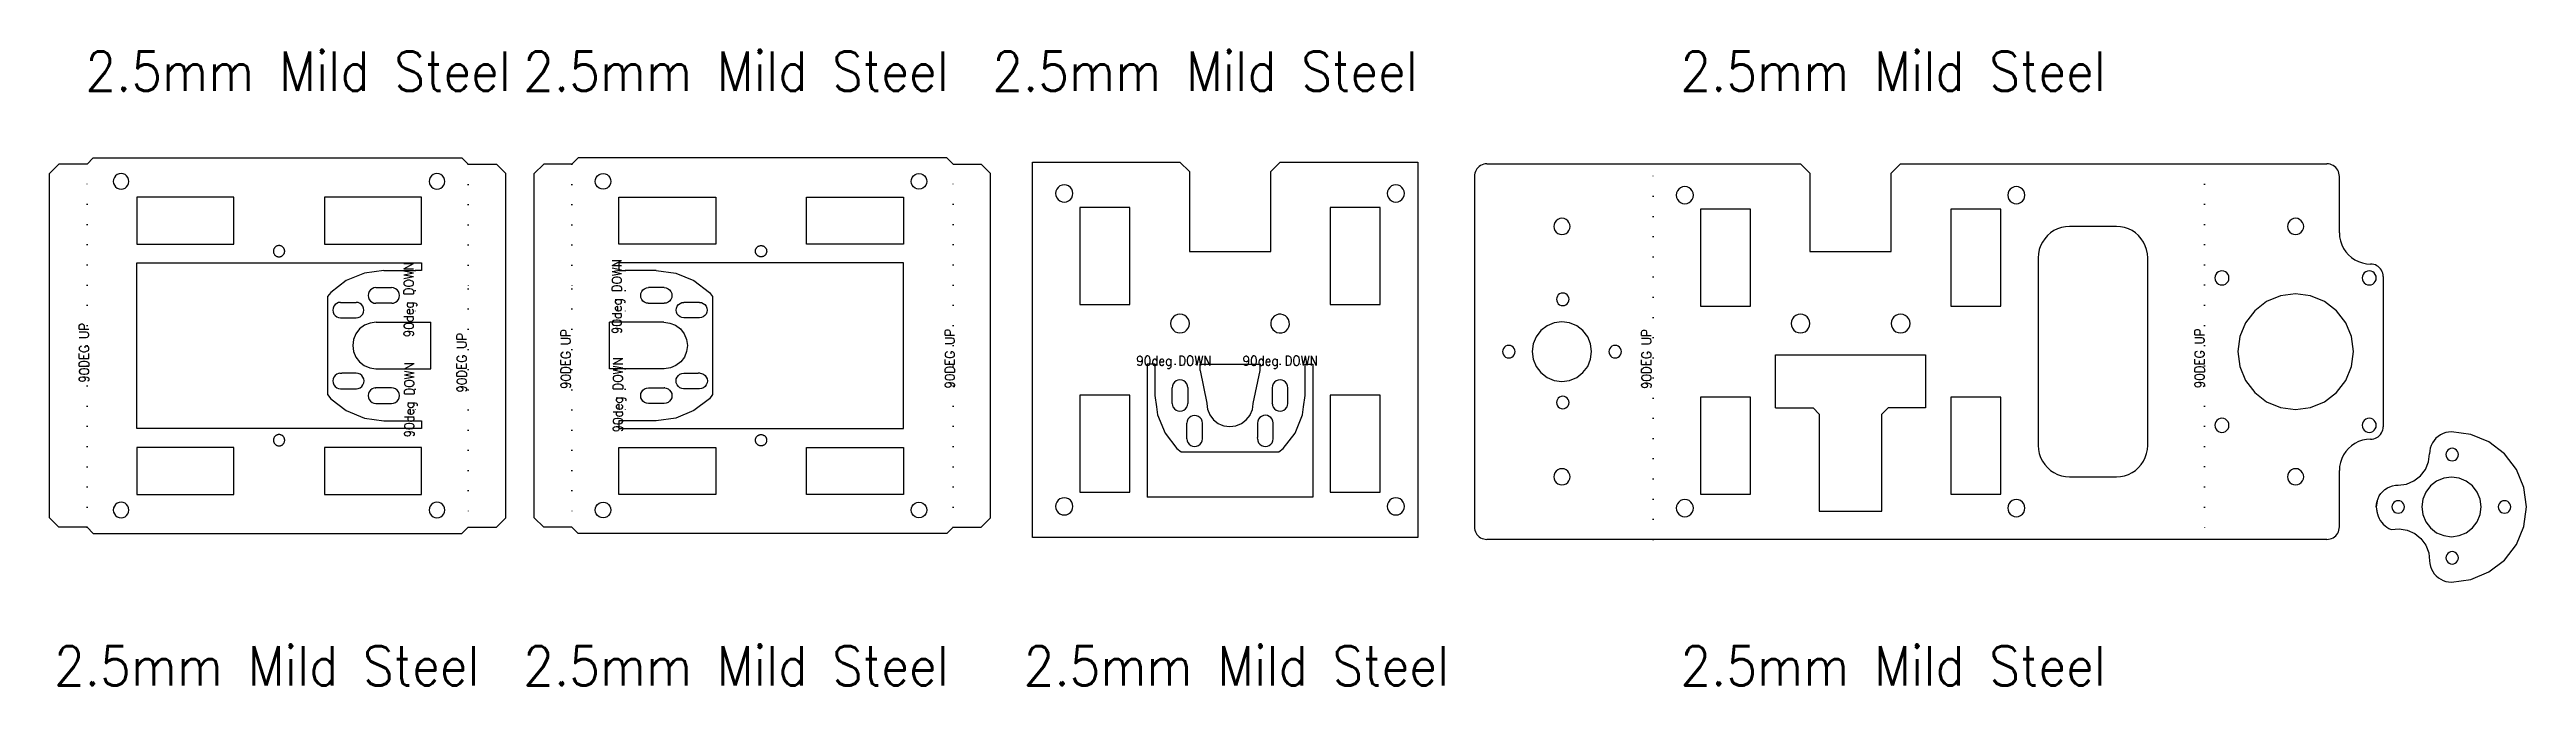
# Model space of a CAD drawing. Extents: x -60 to 732, y 284 to 487.
import ezdxf

# ---------------------------------------------------------------- set-up
doc = ezdxf.new("R2010")
doc.units = 0
doc.linetypes.add('DOT', pattern=[6.35, 0, -6.35])
doc.layers.get('0').update_dxf_attribs({"linetype": 'CONTINUOUS', "lineweight": 25, "true_color": 0xffffff})
doc.layers.add('Layer0', color=7, linetype='BYLAYER', lineweight=5)
doc.styles.add('textstyle0', font='')
doc.styles.add('textstyle1', font='')
doc.styles.add('textstyle10', font='')
doc.styles.add('textstyle11', font='')
doc.styles.add('textstyle12', font='')
doc.styles.add('textstyle13', font='')
doc.styles.add('textstyle14', font='')
doc.styles.add('textstyle15', font='')
doc.styles.add('textstyle16', font='')
doc.styles.add('textstyle17', font='')
doc.styles.add('textstyle18', font='')
doc.styles.add('textstyle19', font='')
doc.styles.add('textstyle2', font='')
doc.styles.add('textstyle3', font='')
doc.styles.add('textstyle4', font='')
doc.styles.add('textstyle5', font='')
doc.styles.add('textstyle6', font='')
doc.styles.add('textstyle7', font='')
doc.styles.add('textstyle8', font='')
doc.styles.add('textstyle9', font='')
doc.styles.get('textstyle0').set_extended_font_data('Standard')
doc.styles.get('textstyle1').set_extended_font_data('Standard')
doc.styles.get('textstyle10').set_extended_font_data('Standard')
doc.styles.get('textstyle11').set_extended_font_data('Standard')
doc.styles.get('textstyle12').set_extended_font_data('Standard')
doc.styles.get('textstyle13').set_extended_font_data('Standard')
doc.styles.get('textstyle14').set_extended_font_data('Standard')
doc.styles.get('textstyle15').set_extended_font_data('Standard')
doc.styles.get('textstyle16').set_extended_font_data('Standard')
doc.styles.get('textstyle17').set_extended_font_data('Standard')
doc.styles.get('textstyle18').set_extended_font_data('Standard')
doc.styles.get('textstyle19').set_extended_font_data('Standard')
doc.styles.get('textstyle2').set_extended_font_data('Standard')
doc.styles.get('textstyle3').set_extended_font_data('Standard')
doc.styles.get('textstyle4').set_extended_font_data('Standard')
doc.styles.get('textstyle5').set_extended_font_data('Standard')
doc.styles.get('textstyle6').set_extended_font_data('Standard')
doc.styles.get('textstyle7').set_extended_font_data('Standard')
doc.styles.get('textstyle8').set_extended_font_data('Standard')
doc.styles.get('textstyle9').set_extended_font_data('Standard')

msp = doc.modelspace()

# ---------------------------------------------------------------- texts
at = {"char_height": 4.7625, "attachment_point": 2}
for s, insert, style in [('\\H12.5866;2.5mm Mild Steel', (20, 486.29), 'textstyle19'), ('\\H12.5866;2.5mm Mild Steel', (160, 486.29), 'textstyle18'), ('\\H12.5866;2.5mm Mild Steel', (310, 486.29), 'textstyle12'), ('\\H12.5866;2.5mm Mild Steel', (530, 486.29), 'textstyle17'), ('\\H3.06161;90deg DOWN\\P\\P', (300, 389), 'textstyle6'), ('\\H3.06161;90deg DOWN\\P\\P', (334, 389), 'textstyle7'), ('\\H12.5866;2.5mm Mild Steel', (10, 296.29), 'textstyle15'), ('\\H12.5866;2.5mm Mild Steel', (160, 296.29), 'textstyle14'), ('\\H12.5866;2.5mm Mild Steel', (320, 296.29), 'textstyle16'), ('\\H12.5866;2.5mm Mild Steel', (530, 296.29), 'textstyle13')]:
    msp.add_mtext(s, dxfattribs=dict(at, insert=insert, style=style))
at = {"char_height": 4.7625, "attachment_point": 2, "rotation": 90}
for s, insert, style in [('\\H3.06161;90deg DOWN\\P\\P', (53.83, 407), 'textstyle9'), ('\\H3.06161;90deg DOWN\\P\\P', (120.36, 408), 'textstyle10'), ('\\H3.06161;90DEG UP\\P', (-50, 390), 'textstyle0'), ('\\H3.06161;90DEG UP\\P', (70.78, 386.83), 'textstyle1'), ('\\H3.06161;90DEG UP\\P', (104.02, 388.01), 'textstyle2'), ('\\H3.06161;90DEG UP\\P', (226.84, 388.12), 'textstyle3'), ('\\H3.06161;90DEG UP\\P', (449.56, 388), 'textstyle4'), ('\\H3.06161;90DEG UP\\P', (626.45, 388.25), 'textstyle5'), ('\\H3.06161;90deg DOWN\\P\\P', (120.7, 376.6), 'textstyle11'), ('\\H3.06161;90deg DOWN\\P\\P', (54, 375), 'textstyle8')]:
    msp.add_mtext(s, dxfattribs=dict(at, insert=insert, style=style))

# ---------------------------------------------------------------- linework, layer by layer
at = {"layer": 'Layer0'}
for p, q in [((-47.5, 450.26), (-45.5, 452.26)), ((-45.5, 452.26), (72.38, 452.26)), ((74.38, 450.26), (72.38, 452.26)), ((107.5, 450.26), (109.5, 452.26)), ((227.38, 452.26), (109.5, 452.26)), ((229.38, 450.26), (227.38, 452.26)), ((-59.5, 447.26), (-56.5, 450.26)), ((-59.5, 337.26), (-59.5, 447.26)), ((-47.5, 450.26), (-56.5, 450.26)), ((-39.03, 445.41), (-39.12, 444.76)), ((-39.12, 444.76), (-39.03, 444.12)), ((-38.78, 446.01), (-39.03, 445.41)), ((-39.03, 444.12), (-38.78, 443.51)), ((-38.38, 446.53), (-38.78, 446.01)), ((-38.78, 443.51), (-38.38, 442.99)), ((-37.87, 446.93), (-38.38, 446.53)), ((-37.26, 447.18), (-37.87, 446.93)), ((-36.62, 447.26), (-37.26, 447.18)), ((-35.97, 447.18), (-36.62, 447.26)), ((-35.37, 446.93), (-35.97, 447.18)), ((-34.85, 446.53), (-35.37, 446.93)), ((-34.45, 446.01), (-34.85, 446.53)), ((-34.85, 442.99), (-34.45, 443.51)), ((-34.2, 445.41), (-34.45, 446.01)), ((-34.45, 443.51), (-34.2, 444.12)), ((-34.12, 444.76), (-34.2, 445.41)), ((-34.2, 444.12), (-34.12, 444.76)), ((61.97, 445.41), (61.88, 444.76)), ((61.88, 444.76), (61.97, 444.12)), ((62.22, 446.01), (61.97, 445.41)), ((61.97, 444.12), (62.22, 443.51)), ((62.62, 446.53), (62.22, 446.01)), ((62.22, 443.51), (62.62, 442.99)), ((63.13, 446.93), (62.62, 446.53)), ((63.74, 447.18), (63.13, 446.93)), ((64.38, 447.26), (63.74, 447.18)), ((65.03, 447.18), (64.38, 447.26)), ((65.63, 446.93), (65.03, 447.18)), ((66.15, 446.53), (65.63, 446.93)), ((66.55, 446.01), (66.15, 446.53)), ((66.15, 442.99), (66.55, 443.51)), ((66.8, 445.41), (66.55, 446.01)), ((66.55, 443.51), (66.8, 444.12)), ((66.88, 444.76), (66.8, 445.41)), ((66.8, 444.12), (66.88, 444.76)), ((74.38, 450.26), (83.38, 450.26)), ((83.38, 450.26), (86.38, 447.26)), ((86.38, 337.26), (86.38, 447.26)), ((98.5, 450.26), (95.5, 447.26)), ((95.5, 337.26), (95.5, 447.26)), ((107.5, 450.26), (98.5, 450.26)), ((115, 444.76), (115.08, 445.41)), ((115.08, 444.12), (115, 444.76)), ((115.08, 445.41), (115.33, 446.01)), ((115.33, 443.51), (115.08, 444.12)), ((115.33, 446.01), (115.73, 446.53)), ((115.73, 442.99), (115.33, 443.51)), ((115.73, 446.53), (116.25, 446.93)), ((116.25, 446.93), (116.85, 447.18)), ((116.85, 447.18), (117.5, 447.26)), ((117.5, 447.26), (118.15, 447.18)), ((118.15, 447.18), (118.75, 446.93)), ((118.75, 446.93), (119.27, 446.53)), ((119.27, 446.53), (119.66, 446.01)), ((119.66, 443.51), (119.27, 442.99)), ((119.66, 446.01), (119.91, 445.41)), ((119.91, 444.12), (119.66, 443.51)), ((119.91, 445.41), (120, 444.76)), ((120, 444.76), (119.91, 444.12)), ((216, 444.76), (216.08, 445.41)), ((216.08, 444.12), (216, 444.76)), ((216.08, 445.41), (216.33, 446.01)), ((216.33, 443.51), (216.08, 444.12)), ((216.33, 446.01), (216.73, 446.53)), ((216.73, 442.99), (216.33, 443.51)), ((216.73, 446.53), (217.25, 446.93)), ((217.25, 446.93), (217.85, 447.18)), ((217.85, 447.18), (218.5, 447.26)), ((218.5, 447.26), (219.15, 447.18)), ((219.15, 447.18), (219.75, 446.93)), ((219.75, 446.93), (220.27, 446.53)), ((220.27, 446.53), (220.66, 446.01)), ((220.66, 443.51), (220.27, 442.99)), ((220.66, 446.01), (220.91, 445.41)), ((220.91, 444.12), (220.66, 443.51)), ((220.91, 445.41), (221, 444.76)), ((221, 444.76), (220.91, 444.12)), ((229.38, 450.26), (238.38, 450.26)), ((241.38, 447.26), (238.38, 450.26)), ((241.38, 337.26), (241.38, 447.26)), ((254.81, 330.93), (254.81, 450.93)), ((254.81, 450.93), (301.95, 450.93)), ((264.24, 443.58), (263.57, 443.31)), ((264.95, 443.68), (264.24, 443.58)), ((265.66, 443.58), (264.95, 443.68)), ((266.32, 443.31), (265.66, 443.58)), ((301.95, 450.93), (304.95, 447.93)), ((304.95, 447.93), (304.95, 422.37)), ((330.95, 447.93), (333.95, 450.93)), ((330.95, 422.37), (330.95, 447.93)), ((333.95, 450.93), (377.95, 450.93)), ((370.24, 443.58), (369.57, 443.31)), ((370.95, 443.68), (370.24, 443.58)), ((371.66, 443.58), (370.95, 443.68)), ((372.32, 443.31), (371.66, 443.58)), ((377.95, 450.93), (377.95, 330.93)), ((396.12, 446.89), (396.08, 446.37)), ((396.08, 446.37), (396.08, 334.37)), ((396.22, 447.4), (396.12, 446.89)), ((396.39, 447.9), (396.22, 447.4)), ((396.62, 448.37), (396.39, 447.9)), ((396.91, 448.8), (396.62, 448.37)), ((397.25, 449.2), (396.91, 448.8)), ((397.65, 449.54), (397.25, 449.2)), ((398.08, 449.83), (397.65, 449.54)), ((398.55, 450.06), (398.08, 449.83)), ((399.05, 450.23), (398.55, 450.06)), ((399.56, 450.33), (399.05, 450.23)), ((400.08, 450.37), (399.56, 450.33)), ((400.08, 450.37), (453.22, 450.37)), ((453.22, 450.37), (500.37, 450.37)), ((500.37, 450.37), (503.37, 447.37)), ((503.37, 447.37), (503.37, 422.37)), ((529.37, 447.37), (532.37, 450.37)), ((529.37, 422.37), (529.37, 447.37)), ((532.37, 450.37), (629.51, 450.37)), ((629.51, 450.37), (668.65, 450.37)), ((669.17, 450.33), (668.65, 450.37)), ((669.68, 450.23), (669.17, 450.33)), ((670.18, 450.06), (669.68, 450.23)), ((670.65, 449.83), (670.18, 450.06)), ((671.08, 449.54), (670.65, 449.83)), ((671.48, 449.2), (671.08, 449.54)), ((671.82, 448.8), (671.48, 449.2)), ((672.11, 448.37), (671.82, 448.8)), ((672.34, 447.9), (672.11, 448.37)), ((672.51, 447.4), (672.34, 447.9)), ((672.61, 446.89), (672.51, 447.4)), ((672.65, 446.37), (672.61, 446.89)), ((672.65, 428.37), (672.65, 446.37)), ((-38.38, 442.99), (-37.87, 442.6)), ((-37.87, 442.6), (-37.26, 442.35)), ((-37.26, 442.35), (-36.62, 442.26)), ((-36.62, 442.26), (-35.97, 442.35)), ((-35.97, 442.35), (-35.37, 442.6)), ((-35.37, 442.6), (-34.85, 442.99)), ((-31.62, 439.76), (-31.62, 424.76)), ((-0.62, 439.76), (-31.62, 439.76)), ((-0.62, 424.76), (-0.62, 439.76)), ((28.38, 439.76), (28.38, 424.76)), ((59.38, 439.76), (28.38, 439.76)), ((59.38, 424.76), (59.38, 439.76)), ((62.62, 442.99), (63.13, 442.6)), ((63.13, 442.6), (63.74, 442.35)), ((63.74, 442.35), (64.38, 442.26)), ((64.38, 442.26), (65.03, 442.35)), ((65.03, 442.35), (65.63, 442.6)), ((65.63, 442.6), (66.15, 442.99)), ((116.25, 442.6), (115.73, 442.99)), ((116.85, 442.35), (116.25, 442.6)), ((117.5, 442.26), (116.85, 442.35)), ((118.15, 442.35), (117.5, 442.26)), ((118.75, 442.6), (118.15, 442.35)), ((119.27, 442.99), (118.75, 442.6)), ((122.5, 424.76), (122.5, 439.76)), ((122.5, 439.76), (153.5, 439.76)), ((153.5, 439.76), (153.5, 424.76)), ((182.5, 439.76), (213.5, 439.76)), ((182.5, 424.76), (182.5, 439.76)), ((213.5, 439.76), (213.5, 424.76)), ((217.25, 442.6), (216.73, 442.99)), ((217.85, 442.35), (217.25, 442.6)), ((218.5, 442.26), (217.85, 442.35)), ((219.15, 442.35), (218.5, 442.26)), ((219.75, 442.6), (219.15, 442.35)), ((220.27, 442.99), (219.75, 442.6)), ((262.29, 441.64), (262.2, 440.93)), ((262.2, 440.93), (262.29, 440.21)), ((262.57, 442.3), (262.29, 441.64)), ((262.29, 440.21), (262.57, 439.55)), ((263, 442.87), (262.57, 442.3)), ((262.57, 439.55), (263, 438.98)), ((263.57, 443.31), (263, 442.87)), ((263, 438.98), (263.57, 438.55)), ((263.57, 438.55), (264.24, 438.27)), ((264.24, 438.27), (264.95, 438.18)), ((264.95, 438.18), (265.66, 438.27)), ((265.66, 438.27), (266.32, 438.55)), ((266.89, 442.87), (266.32, 443.31)), ((266.32, 438.55), (266.89, 438.98)), ((267.33, 442.3), (266.89, 442.87)), ((266.89, 438.98), (267.33, 439.55)), ((267.61, 441.64), (267.33, 442.3)), ((267.33, 439.55), (267.61, 440.21)), ((267.7, 440.93), (267.61, 441.64)), ((267.61, 440.21), (267.7, 440.93)), ((285.95, 436.43), (269.95, 436.43)), ((269.95, 436.43), (269.95, 405.43)), ((285.95, 405.43), (285.95, 436.43)), ((365.95, 436.43), (349.95, 436.43)), ((349.95, 436.43), (349.95, 405.43)), ((365.95, 405.43), (365.95, 436.43)), ((368.29, 441.64), (368.2, 440.93)), ((368.2, 440.93), (368.29, 440.21)), ((368.57, 442.3), (368.29, 441.64)), ((368.29, 440.21), (368.57, 439.55)), ((369, 442.87), (368.57, 442.3)), ((368.57, 439.55), (369, 438.98)), ((369.57, 443.31), (369, 442.87)), ((369, 438.98), (369.57, 438.55)), ((369.57, 438.55), (370.24, 438.27)), ((370.24, 438.27), (370.95, 438.18)), ((370.95, 438.18), (371.66, 438.27)), ((371.66, 438.27), (372.32, 438.55)), ((372.89, 442.87), (372.32, 443.31)), ((372.32, 438.55), (372.89, 438.98)), ((373.33, 442.3), (372.89, 442.87)), ((372.89, 438.98), (373.33, 439.55)), ((373.61, 441.64), (373.33, 442.3)), ((373.33, 439.55), (373.61, 440.21)), ((373.7, 440.93), (373.61, 441.64)), ((373.61, 440.21), (373.7, 440.93)), ((460.71, 441.08), (460.62, 440.37)), ((460.62, 440.37), (460.71, 439.66)), ((460.98, 441.74), (460.71, 441.08)), ((460.71, 439.66), (460.98, 438.99)), ((461.42, 442.31), (460.98, 441.74)), ((460.98, 438.99), (461.42, 438.42)), ((461.99, 442.75), (461.42, 442.31)), ((461.42, 438.42), (461.99, 437.99)), ((462.65, 443.02), (461.99, 442.75)), ((461.99, 437.99), (462.65, 437.71)), ((463.37, 443.12), (462.65, 443.02)), ((462.65, 437.71), (463.37, 437.62)), ((464.08, 443.02), (463.37, 443.12)), ((463.37, 437.62), (464.08, 437.71)), ((464.74, 442.75), (464.08, 443.02)), ((464.08, 437.71), (464.74, 437.99)), ((465.31, 442.31), (464.74, 442.75)), ((464.74, 437.99), (465.31, 438.42)), ((465.75, 441.74), (465.31, 442.31)), ((465.31, 438.42), (465.75, 438.99)), ((466.02, 441.08), (465.75, 441.74)), ((465.75, 438.99), (466.02, 439.66)), ((466.12, 440.37), (466.02, 441.08)), ((466.02, 439.66), (466.12, 440.37)), ((484.37, 435.87), (468.37, 435.87)), ((468.37, 435.87), (468.37, 404.87)), ((484.37, 404.87), (484.37, 435.87)), ((564.37, 435.87), (548.37, 435.87)), ((548.37, 435.87), (548.37, 404.87)), ((564.37, 404.87), (564.37, 435.87)), ((566.71, 441.08), (566.62, 440.37)), ((566.62, 440.37), (566.71, 439.66)), ((566.98, 441.74), (566.71, 441.08)), ((566.71, 439.66), (566.98, 438.99)), ((567.42, 442.31), (566.98, 441.74)), ((566.98, 438.99), (567.42, 438.42)), ((567.99, 442.75), (567.42, 442.31)), ((567.42, 438.42), (567.99, 437.99)), ((568.65, 443.02), (567.99, 442.75)), ((567.99, 437.99), (568.65, 437.71)), ((569.37, 443.12), (568.65, 443.02)), ((568.65, 437.71), (569.37, 437.62)), ((570.08, 443.02), (569.37, 443.12)), ((569.37, 437.62), (570.08, 437.71)), ((570.74, 442.75), (570.08, 443.02)), ((570.08, 437.71), (570.74, 437.99)), ((571.31, 442.31), (570.74, 442.75)), ((570.74, 437.99), (571.31, 438.42)), ((571.75, 441.74), (571.31, 442.31)), ((571.31, 438.42), (571.75, 438.99)), ((572.02, 441.08), (571.75, 441.74)), ((571.75, 438.99), (572.02, 439.66)), ((572.12, 440.37), (572.02, 441.08)), ((572.02, 439.66), (572.12, 440.37)), ((421.57, 431.04), (421.48, 430.37)), ((421.48, 430.37), (421.57, 429.69)), ((421.83, 431.67), (421.57, 431.04)), ((421.57, 429.69), (421.83, 429.07)), ((422.24, 432.21), (421.83, 431.67)), ((421.83, 429.07), (422.24, 428.53)), ((422.78, 432.62), (422.24, 432.21)), ((422.24, 428.53), (422.78, 428.12)), ((423.41, 432.88), (422.78, 432.62)), ((422.78, 428.12), (423.41, 427.86)), ((424.08, 432.97), (423.41, 432.88)), ((423.41, 427.86), (424.08, 427.77)), ((424.76, 432.88), (424.08, 432.97)), ((424.08, 427.77), (424.76, 427.86)), ((425.38, 432.62), (424.76, 432.88)), ((424.76, 427.86), (425.38, 428.12)), ((425.92, 432.21), (425.38, 432.62)), ((425.38, 428.12), (425.92, 428.53)), ((426.33, 431.67), (425.92, 432.21)), ((425.92, 428.53), (426.33, 429.07)), ((426.59, 431.04), (426.33, 431.67)), ((426.33, 429.07), (426.59, 429.69)), ((426.68, 430.37), (426.59, 431.04)), ((426.59, 429.69), (426.68, 430.37)), ((580.28, 428.3), (579.29, 427.44)), ((581.37, 429.03), (580.28, 428.3)), ((582.54, 429.61), (581.37, 429.03)), ((583.78, 430.03), (582.54, 429.61)), ((585.06, 430.28), (583.78, 430.03)), ((586.37, 430.37), (585.06, 430.28)), ((601.37, 430.37), (586.37, 430.37)), ((602.67, 430.28), (601.37, 430.37)), ((603.95, 430.03), (602.67, 430.28)), ((605.19, 429.61), (603.95, 430.03)), ((606.37, 429.03), (605.19, 429.61)), ((607.45, 428.3), (606.37, 429.03)), ((608.44, 427.44), (607.45, 428.3)), ((656.14, 431.04), (656.05, 430.37)), ((656.05, 430.37), (656.14, 429.69)), ((656.4, 431.67), (656.14, 431.04)), ((656.14, 429.69), (656.4, 429.07)), ((656.81, 432.21), (656.4, 431.67)), ((656.4, 429.07), (656.81, 428.53)), ((657.35, 432.62), (656.81, 432.21)), ((656.81, 428.53), (657.35, 428.12)), ((657.98, 432.88), (657.35, 432.62)), ((657.35, 428.12), (657.98, 427.86)), ((658.65, 432.97), (657.98, 432.88)), ((657.98, 427.86), (658.65, 427.77)), ((659.32, 432.88), (658.65, 432.97)), ((658.65, 427.77), (659.32, 427.86)), ((659.95, 432.62), (659.32, 432.88)), ((659.32, 427.86), (659.95, 428.12)), ((660.49, 432.21), (659.95, 432.62)), ((659.95, 428.12), (660.49, 428.53)), ((660.9, 431.67), (660.49, 432.21)), ((660.49, 428.53), (660.9, 429.07)), ((661.16, 431.04), (660.9, 431.67)), ((660.9, 429.07), (661.16, 429.69)), ((661.25, 430.37), (661.16, 431.04)), ((661.16, 429.69), (661.25, 430.37)), ((672.65, 428.37), (672.73, 427.06)), ((-31.62, 424.76), (-0.62, 424.76)), ((12.1, 422.66), (12.09, 422.52)), ((12.09, 422.52), (12.09, 422.38)), ((12.09, 422.38), (12.1, 422.24)), ((12.12, 422.8), (12.1, 422.66)), ((12.1, 422.24), (12.12, 422.1)), ((12.15, 422.94), (12.12, 422.8)), ((12.12, 422.1), (12.16, 421.96)), ((12.19, 423.08), (12.15, 422.94)), ((12.16, 421.96), (12.2, 421.83)), ((12.25, 423.21), (12.19, 423.08)), ((12.2, 421.83), (12.25, 421.7)), ((12.31, 423.33), (12.25, 423.21)), ((12.25, 421.7), (12.32, 421.57)), ((12.38, 423.45), (12.31, 423.33)), ((12.32, 421.57), (12.39, 421.45)), ((12.46, 423.57), (12.38, 423.45)), ((12.39, 421.45), (12.48, 421.34)), ((12.56, 423.68), (12.46, 423.57)), ((12.48, 421.34), (12.57, 421.23)), ((12.65, 423.78), (12.56, 423.68)), ((12.57, 421.23), (12.67, 421.13)), ((12.76, 423.87), (12.65, 423.78)), ((12.67, 421.13), (12.78, 421.04)), ((12.88, 423.95), (12.76, 423.87)), ((12.78, 421.04), (12.89, 420.96)), ((13, 424.03), (12.88, 423.95)), ((12.89, 420.96), (13.01, 420.89)), ((13.12, 424.09), (13, 424.03)), ((13.01, 420.89), (13.14, 420.82)), ((13.25, 424.15), (13.12, 424.09)), ((13.14, 420.82), (13.27, 420.77)), ((13.39, 424.19), (13.25, 424.15)), ((13.27, 420.77), (13.41, 420.73)), ((13.52, 424.23), (13.39, 424.19)), ((13.41, 420.73), (13.54, 420.69)), ((13.66, 424.25), (13.52, 424.23)), ((13.54, 420.69), (13.68, 420.67)), ((13.8, 424.26), (13.66, 424.25)), ((13.68, 420.67), (13.83, 420.66)), ((13.94, 424.26), (13.8, 424.26)), ((13.83, 420.66), (13.97, 420.66)), ((14.09, 424.25), (13.94, 424.26)), ((13.97, 420.66), (14.11, 420.68)), ((14.22, 424.23), (14.09, 424.25)), ((14.11, 420.68), (14.25, 420.7)), ((14.36, 424.2), (14.22, 424.23)), ((14.25, 420.7), (14.38, 420.73)), ((14.5, 424.16), (14.36, 424.2)), ((14.38, 420.73), (14.52, 420.78)), ((14.63, 424.1), (14.5, 424.16)), ((14.52, 420.78), (14.65, 420.83)), ((14.75, 424.04), (14.63, 424.1)), ((14.65, 420.83), (14.77, 420.9)), ((14.88, 423.97), (14.75, 424.04)), ((14.77, 420.9), (14.89, 420.97)), ((14.99, 423.88), (14.88, 423.97)), ((14.89, 420.97), (15.01, 421.06)), ((15.1, 423.79), (14.99, 423.88)), ((15.01, 421.06), (15.11, 421.15)), ((15.2, 423.69), (15.1, 423.79)), ((15.11, 421.15), (15.21, 421.25)), ((15.29, 423.59), (15.2, 423.69)), ((15.21, 421.25), (15.31, 421.36)), ((15.38, 423.47), (15.29, 423.59)), ((15.31, 421.36), (15.39, 421.47)), ((15.45, 423.35), (15.38, 423.47)), ((15.39, 421.47), (15.46, 421.59)), ((15.51, 423.23), (15.45, 423.35)), ((15.46, 421.59), (15.52, 421.72)), ((15.57, 423.1), (15.51, 423.23)), ((15.52, 421.72), (15.58, 421.85)), ((15.61, 422.96), (15.57, 423.1)), ((15.58, 421.85), (15.62, 421.98)), ((15.65, 422.82), (15.61, 422.96)), ((15.62, 421.98), (15.65, 422.12)), ((15.67, 422.69), (15.65, 422.82)), ((15.65, 422.12), (15.67, 422.26)), ((15.68, 422.54), (15.67, 422.69)), ((15.67, 422.26), (15.68, 422.4)), ((15.68, 422.4), (15.68, 422.54)), ((28.38, 424.76), (59.38, 424.76)), ((153.5, 424.76), (122.5, 424.76)), ((166.2, 422.54), (166.21, 422.69)), ((166.2, 422.4), (166.2, 422.54)), ((166.21, 422.26), (166.2, 422.4)), ((166.21, 422.69), (166.24, 422.82)), ((166.23, 422.12), (166.21, 422.26)), ((166.26, 421.98), (166.23, 422.12)), ((166.24, 422.82), (166.27, 422.96)), ((166.31, 421.85), (166.26, 421.98)), ((166.27, 422.96), (166.31, 423.1)), ((166.31, 423.1), (166.37, 423.23)), ((166.36, 421.72), (166.31, 421.85)), ((166.42, 421.59), (166.36, 421.72)), ((166.37, 423.23), (166.43, 423.35)), ((166.5, 421.47), (166.42, 421.59)), ((166.43, 423.35), (166.51, 423.47)), ((166.58, 421.36), (166.5, 421.47)), ((166.51, 423.47), (166.59, 423.59)), ((166.67, 421.25), (166.58, 421.36)), ((166.59, 423.59), (166.69, 423.69)), ((166.77, 421.15), (166.67, 421.25)), ((166.69, 423.69), (166.79, 423.79)), ((166.88, 421.06), (166.77, 421.15)), ((166.79, 423.79), (166.89, 423.88)), ((166.99, 420.97), (166.88, 421.06)), ((166.89, 423.88), (167.01, 423.97)), ((167.11, 420.9), (166.99, 420.97)), ((167.01, 423.97), (167.13, 424.04)), ((167.24, 420.83), (167.11, 420.9)), ((167.13, 424.04), (167.26, 424.1)), ((167.37, 420.78), (167.24, 420.83)), ((167.26, 424.1), (167.39, 424.16)), ((167.5, 420.73), (167.37, 420.78)), ((167.39, 424.16), (167.52, 424.2)), ((167.64, 420.7), (167.5, 420.73)), ((167.52, 424.2), (167.66, 424.23)), ((167.78, 420.68), (167.64, 420.7)), ((167.66, 424.23), (167.8, 424.25)), ((167.92, 420.66), (167.78, 420.68)), ((167.8, 424.25), (167.94, 424.26)), ((168.06, 420.66), (167.92, 420.66)), ((167.94, 424.26), (168.08, 424.26)), ((168.2, 420.67), (168.06, 420.66)), ((168.08, 424.26), (168.22, 424.25)), ((168.34, 420.69), (168.2, 420.67)), ((168.22, 424.25), (168.36, 424.23)), ((168.48, 420.73), (168.34, 420.69)), ((168.36, 424.23), (168.5, 424.19)), ((168.61, 420.77), (168.48, 420.73)), ((168.5, 424.19), (168.63, 424.15)), ((168.74, 420.82), (168.61, 420.77)), ((168.63, 424.15), (168.76, 424.09)), ((168.87, 420.89), (168.74, 420.82)), ((168.76, 424.09), (168.89, 424.03)), ((168.99, 420.96), (168.87, 420.89)), ((168.89, 424.03), (169.01, 423.95)), ((169.11, 421.04), (168.99, 420.96)), ((169.01, 423.95), (169.12, 423.87)), ((169.21, 421.13), (169.11, 421.04)), ((169.12, 423.87), (169.23, 423.78)), ((169.31, 421.23), (169.21, 421.13)), ((169.23, 423.78), (169.33, 423.68)), ((169.41, 421.34), (169.31, 421.23)), ((169.33, 423.68), (169.42, 423.57)), ((169.49, 421.45), (169.41, 421.34)), ((169.42, 423.57), (169.5, 423.45)), ((169.56, 421.57), (169.49, 421.45)), ((169.5, 423.45), (169.58, 423.33)), ((169.63, 421.7), (169.56, 421.57)), ((169.58, 423.33), (169.64, 423.21)), ((169.68, 421.83), (169.63, 421.7)), ((169.64, 423.21), (169.69, 423.08)), ((169.73, 421.96), (169.68, 421.83)), ((169.69, 423.08), (169.74, 422.94)), ((169.76, 422.1), (169.73, 421.96)), ((169.74, 422.94), (169.77, 422.8)), ((169.79, 422.24), (169.76, 422.1)), ((169.77, 422.8), (169.79, 422.66)), ((169.79, 422.66), (169.8, 422.52)), ((169.8, 422.38), (169.79, 422.24)), ((169.8, 422.52), (169.8, 422.38)), ((213.5, 424.76), (182.5, 424.76)), ((304.95, 422.37), (330.95, 422.37)), ((503.37, 422.37), (529.37, 422.37)), ((576.45, 421.67), (576.37, 420.37)), ((576.37, 420.37), (576.37, 360.37)), ((576.71, 422.96), (576.45, 421.67)), ((577.13, 424.19), (576.71, 422.96)), ((577.71, 425.37), (577.13, 424.19)), ((578.43, 426.45), (577.71, 425.37)), ((579.29, 427.44), (578.43, 426.45)), ((609.3, 426.45), (608.44, 427.44)), ((610.03, 425.37), (609.3, 426.45)), ((610.6, 424.19), (610.03, 425.37)), ((611.02, 422.96), (610.6, 424.19)), ((611.28, 421.67), (611.02, 422.96)), ((611.37, 420.37), (611.28, 421.67)), ((611.37, 360.37), (611.37, 420.37)), ((672.73, 427.06), (672.99, 425.78)), ((672.99, 425.78), (673.41, 424.54)), ((673.41, 424.54), (673.99, 423.37)), ((673.99, 423.37), (674.72, 422.28)), ((674.72, 422.28), (675.58, 421.3)), ((675.58, 421.3), (676.56, 420.43)), ((676.56, 420.43), (677.65, 419.71)), ((-31.62, 365.76), (-31.62, 418.76)), ((-31.62, 418.76), (59.38, 418.76)), ((35.37, 413.09), (30.4, 409.28)), ((41.16, 415.49), (35.37, 413.09)), ((47.37, 416.31), (41.16, 415.49)), ((47.37, 416.31), (57.38, 416.31)), ((59.38, 416.31), (57.38, 416.31)), ((59.38, 418.76), (59.38, 416.31)), ((213.5, 418.76), (122.5, 418.76)), ((122.5, 418.76), (122.5, 416.31)), ((122.5, 416.31), (124.5, 416.31)), ((134.51, 416.31), (124.5, 416.31)), ((134.51, 416.31), (140.72, 415.49)), ((140.72, 415.49), (146.51, 413.09)), ((146.51, 413.09), (151.48, 409.28)), ((213.5, 365.76), (213.5, 418.76)), ((632.93, 414.5), (632.85, 413.92)), ((632.85, 413.92), (632.93, 413.33)), ((633.15, 415.04), (632.93, 414.5)), ((632.93, 413.33), (633.15, 412.79)), ((633.51, 415.51), (633.15, 415.04)), ((633.15, 412.79), (633.51, 412.33)), ((633.97, 415.87), (633.51, 415.51)), ((633.51, 412.33), (633.97, 411.97)), ((634.52, 416.09), (633.97, 415.87)), ((633.97, 411.97), (634.52, 411.74)), ((635.1, 416.17), (634.52, 416.09)), ((635.68, 416.09), (635.1, 416.17)), ((636.22, 415.87), (635.68, 416.09)), ((635.68, 411.74), (636.22, 411.97)), ((636.69, 415.51), (636.22, 415.87)), ((636.22, 411.97), (636.69, 412.33)), ((637.05, 415.04), (636.69, 415.51)), ((636.69, 412.33), (637.05, 412.79)), ((637.27, 414.5), (637.05, 415.04)), ((637.05, 412.79), (637.27, 413.33)), ((637.35, 413.92), (637.27, 414.5)), ((637.27, 413.33), (637.35, 413.92)), ((677.65, 419.71), (678.82, 419.13)), ((678.82, 419.13), (680.06, 418.71)), ((680.03, 414.5), (679.95, 413.92)), ((679.95, 413.92), (680.03, 413.33)), ((680.25, 415.04), (680.03, 414.5)), ((680.03, 413.33), (680.25, 412.79)), ((680.06, 418.71), (681.34, 418.45)), ((680.61, 415.51), (680.25, 415.04)), ((680.25, 412.79), (680.61, 412.33)), ((681.07, 415.87), (680.61, 415.51)), ((680.61, 412.33), (681.07, 411.97)), ((681.62, 416.09), (681.07, 415.87)), ((681.07, 411.97), (681.62, 411.74)), ((681.34, 418.45), (682.65, 418.37)), ((682.2, 416.17), (681.62, 416.09)), ((682.78, 416.09), (682.2, 416.17)), ((683.17, 418.33), (682.65, 418.37)), ((683.32, 415.87), (682.78, 416.09)), ((682.78, 411.74), (683.32, 411.97)), ((683.68, 418.23), (683.17, 418.33)), ((683.79, 415.51), (683.32, 415.87)), ((683.32, 411.97), (683.79, 412.33)), ((684.18, 418.06), (683.68, 418.23)), ((684.15, 415.04), (683.79, 415.51)), ((683.79, 412.33), (684.15, 412.79)), ((684.37, 414.5), (684.15, 415.04)), ((684.15, 412.79), (684.37, 413.33)), ((684.65, 417.83), (684.18, 418.06)), ((684.45, 413.92), (684.37, 414.5)), ((684.37, 413.33), (684.45, 413.92)), ((685.08, 417.54), (684.65, 417.83)), ((685.48, 417.2), (685.08, 417.54)), ((685.82, 416.8), (685.48, 417.2)), ((686.11, 416.37), (685.82, 416.8)), ((686.34, 415.9), (686.11, 416.37)), ((686.51, 415.4), (686.34, 415.9)), ((686.61, 414.89), (686.51, 415.4)), ((686.65, 414.37), (686.61, 414.89)), ((686.65, 414.37), (686.65, 366.37)), ((30.4, 409.28), (29.37, 407.94)), ((29.37, 407.94), (29.37, 376.68)), ((31.18, 404.26), (31.1, 403.62)), ((31.43, 404.86), (31.18, 404.26)), ((31.83, 405.38), (31.43, 404.86)), ((32.34, 405.77), (31.83, 405.38)), ((32.94, 406.02), (32.34, 405.77)), ((33.58, 406.1), (32.94, 406.02)), ((33.58, 406.1), (38.54, 406.1)), ((39.18, 406.02), (38.54, 406.1)), ((39.78, 405.77), (39.18, 406.02)), ((40.29, 405.38), (39.78, 405.77)), ((40.68, 404.86), (40.29, 405.38)), ((40.93, 404.26), (40.68, 404.86)), ((41.01, 403.62), (40.93, 404.26)), ((42.46, 408.96), (42.37, 408.31)), ((42.37, 408.31), (42.46, 407.66)), ((42.71, 409.56), (42.46, 408.96)), ((42.46, 407.66), (42.71, 407.06)), ((43.1, 410.08), (42.71, 409.56)), ((42.71, 407.06), (43.1, 406.54)), ((43.62, 410.47), (43.1, 410.08)), ((43.1, 406.54), (43.62, 406.14)), ((44.22, 410.72), (43.62, 410.47)), ((43.62, 406.14), (44.22, 405.89)), ((44.87, 410.81), (44.22, 410.72)), ((44.22, 405.89), (44.87, 405.81)), ((44.87, 410.81), (49.87, 410.81)), ((49.94, 405.82), (44.87, 405.81)), ((50.52, 410.72), (49.87, 410.81)), ((49.94, 405.82), (50.52, 405.89)), ((51.12, 410.47), (50.52, 410.72)), ((50.52, 405.89), (51.12, 406.14)), ((51.64, 410.08), (51.12, 410.47)), ((51.12, 406.14), (51.64, 406.54)), ((52.04, 409.56), (51.64, 410.08)), ((51.64, 406.54), (52.04, 407.06)), ((52.29, 408.96), (52.04, 409.56)), ((52.04, 407.06), (52.29, 407.66)), ((52.37, 408.31), (52.29, 408.96)), ((52.29, 407.66), (52.37, 408.31)), ((129.51, 408.31), (129.6, 408.96)), ((129.6, 407.66), (129.51, 408.31)), ((129.6, 408.96), (129.85, 409.56)), ((129.85, 407.06), (129.6, 407.66)), ((129.85, 409.56), (130.25, 410.08)), ((130.25, 406.54), (129.85, 407.06)), ((130.25, 410.08), (130.76, 410.47)), ((130.76, 406.14), (130.25, 406.54)), ((130.76, 410.47), (131.37, 410.72)), ((131.37, 405.89), (130.76, 406.14)), ((131.37, 410.72), (132.01, 410.81)), ((131.95, 405.82), (131.37, 405.89)), ((131.95, 405.82), (137.01, 405.81)), ((137.01, 410.81), (132.01, 410.81)), ((137.01, 410.81), (137.66, 410.72)), ((137.66, 405.89), (137.01, 405.81)), ((137.66, 410.72), (138.26, 410.47)), ((138.26, 406.14), (137.66, 405.89)), ((138.26, 410.47), (138.78, 410.08)), ((138.78, 406.54), (138.26, 406.14)), ((138.78, 410.08), (139.18, 409.56)), ((139.18, 407.06), (138.78, 406.54)), ((139.18, 409.56), (139.43, 408.96)), ((139.43, 407.66), (139.18, 407.06)), ((139.43, 408.96), (139.51, 408.31)), ((139.51, 408.31), (139.43, 407.66)), ((140.87, 403.62), (140.95, 404.26)), ((140.95, 404.26), (141.2, 404.86)), ((141.2, 404.86), (141.6, 405.38)), ((141.6, 405.38), (142.11, 405.77)), ((142.11, 405.77), (142.71, 406.02)), ((142.71, 406.02), (143.35, 406.1)), ((148.31, 406.1), (143.35, 406.1)), ((148.31, 406.1), (148.95, 406.02)), ((148.95, 406.02), (149.54, 405.77)), ((149.54, 405.77), (150.06, 405.38)), ((150.06, 405.38), (150.45, 404.86)), ((150.45, 404.86), (150.7, 404.26)), ((150.7, 404.26), (150.78, 403.62)), ((151.48, 409.28), (152.51, 407.94)), ((152.51, 407.94), (152.51, 376.68)), ((269.95, 405.43), (285.95, 405.43)), ((349.95, 405.43), (365.95, 405.43)), ((422.41, 407.61), (422.34, 407.09)), ((422.34, 407.09), (422.41, 406.58)), ((422.61, 408.09), (422.41, 407.61)), ((422.41, 406.58), (422.61, 406.09)), ((422.92, 408.51), (422.61, 408.09)), ((422.61, 406.09), (422.92, 405.68)), ((423.34, 408.83), (422.92, 408.51)), ((422.92, 405.68), (423.34, 405.36)), ((423.82, 409.03), (423.34, 408.83)), ((423.34, 405.36), (423.82, 405.16)), ((424.34, 409.09), (423.82, 409.03)), ((423.82, 405.16), (424.34, 405.09)), ((424.86, 409.03), (424.34, 409.09)), ((424.34, 405.09), (424.86, 405.16)), ((425.34, 408.83), (424.86, 409.03)), ((424.86, 405.16), (425.34, 405.36)), ((425.75, 408.51), (425.34, 408.83)), ((425.34, 405.36), (425.75, 405.68)), ((426.07, 408.09), (425.75, 408.51)), ((425.75, 405.68), (426.07, 406.09)), ((426.27, 407.61), (426.07, 408.09)), ((426.07, 406.09), (426.27, 406.58)), ((426.34, 407.09), (426.27, 407.61)), ((426.27, 406.58), (426.34, 407.09)), ((468.37, 404.87), (484.37, 404.87)), ((548.37, 404.87), (564.37, 404.87)), ((634.52, 411.74), (635.1, 411.67)), ((635.1, 411.67), (635.68, 411.74)), ((649.4, 406.39), (645.57, 403.45)), ((653.86, 408.24), (649.4, 406.39)), ((658.65, 408.87), (653.86, 408.24)), ((663.44, 408.24), (658.65, 408.87)), ((667.9, 406.39), (663.44, 408.24)), ((671.73, 403.45), (667.9, 406.39)), ((681.62, 411.74), (682.2, 411.67)), ((682.2, 411.67), (682.78, 411.74)), ((31.1, 403.62), (31.18, 402.98)), ((31.18, 402.98), (31.43, 402.38)), ((31.43, 402.38), (31.83, 401.87)), ((31.83, 401.87), (32.34, 401.48)), ((32.34, 401.48), (32.94, 401.23)), ((32.94, 401.23), (33.58, 401.14)), ((33.58, 401.14), (38.54, 401.14)), ((38.46, 396.08), (37.7, 394.29)), ((39.66, 397.61), (38.46, 396.08)), ((38.54, 401.14), (39.18, 401.23)), ((39.18, 401.23), (39.78, 401.48)), ((41.21, 398.78), (39.66, 397.61)), ((39.78, 401.48), (40.29, 401.87)), ((40.29, 401.87), (40.68, 402.38)), ((40.68, 402.38), (40.93, 402.98)), ((40.93, 402.98), (41.01, 403.62)), ((43.01, 399.51), (41.21, 398.78)), ((44.93, 399.74), (43.01, 399.51)), ((44.93, 399.74), (57.38, 399.74)), ((57.38, 399.74), (62.38, 399.74)), ((62.38, 384.87), (62.38, 399.74)), ((119.5, 384.87), (119.5, 399.74)), ((124.5, 399.74), (119.5, 399.74)), ((136.95, 399.74), (124.5, 399.74)), ((136.95, 399.74), (138.88, 399.51)), ((138.88, 399.51), (140.68, 398.78)), ((140.68, 398.78), (142.23, 397.61)), ((140.95, 402.98), (140.87, 403.62)), ((141.2, 402.38), (140.95, 402.98)), ((141.6, 401.87), (141.2, 402.38)), ((142.11, 401.48), (141.6, 401.87)), ((142.71, 401.23), (142.11, 401.48)), ((142.23, 397.61), (143.42, 396.08)), ((143.35, 401.14), (142.71, 401.23)), ((148.31, 401.14), (143.35, 401.14)), ((143.42, 396.08), (144.18, 394.29)), ((148.95, 401.23), (148.31, 401.14)), ((149.54, 401.48), (148.95, 401.23)), ((150.06, 401.87), (149.54, 401.48)), ((150.45, 402.38), (150.06, 401.87)), ((150.7, 402.98), (150.45, 402.38)), ((150.78, 403.62), (150.7, 402.98)), ((299.05, 400.13), (298.95, 399.35)), ((298.95, 399.35), (299.05, 398.58)), ((299.35, 400.85), (299.05, 400.13)), ((299.05, 398.58), (299.35, 397.85)), ((299.83, 401.47), (299.35, 400.85)), ((299.35, 397.85), (299.83, 397.23)), ((300.45, 401.95), (299.83, 401.47)), ((299.83, 397.23), (300.45, 396.75)), ((301.17, 402.25), (300.45, 401.95)), ((300.45, 396.75), (301.17, 396.45)), ((301.95, 402.35), (301.17, 402.25)), ((301.17, 396.45), (301.95, 396.35)), ((302.73, 402.25), (301.95, 402.35)), ((301.95, 396.35), (302.73, 396.45)), ((303.45, 401.95), (302.73, 402.25)), ((302.73, 396.45), (303.45, 396.75)), ((304.07, 401.47), (303.45, 401.95)), ((303.45, 396.75), (304.07, 397.23)), ((304.55, 400.85), (304.07, 401.47)), ((304.07, 397.23), (304.55, 397.85)), ((304.85, 400.13), (304.55, 400.85)), ((304.55, 397.85), (304.85, 398.58)), ((304.95, 399.35), (304.85, 400.13)), ((304.85, 398.58), (304.95, 399.35)), ((331.13, 400.38), (330.96, 399.61)), ((330.96, 399.61), (331, 398.83)), ((331, 398.83), (331.23, 398.08)), ((331.49, 401.07), (331.13, 400.38)), ((331.23, 398.08), (331.65, 397.42)), ((332.02, 401.65), (331.49, 401.07)), ((331.65, 397.42), (332.23, 396.89)), ((332.68, 402.07), (332.02, 401.65)), ((332.23, 396.89), (332.93, 396.53)), ((333.43, 402.31), (332.68, 402.07)), ((332.93, 396.53), (333.69, 396.36)), ((334.21, 402.34), (333.43, 402.31)), ((333.69, 396.36), (334.47, 396.4)), ((334.97, 402.17), (334.21, 402.34)), ((334.47, 396.4), (335.22, 396.63)), ((335.67, 401.81), (334.97, 402.17)), ((335.22, 396.63), (335.88, 397.06)), ((336.25, 401.28), (335.67, 401.81)), ((335.88, 397.06), (336.41, 397.63)), ((336.67, 400.62), (336.25, 401.28)), ((336.41, 397.63), (336.77, 398.33)), ((336.9, 399.88), (336.67, 400.62)), ((336.77, 398.33), (336.94, 399.09)), ((336.94, 399.09), (336.9, 399.88)), ((417.36, 397.08), (415.86, 395.12)), ((419.33, 398.59), (417.36, 397.08)), ((421.62, 399.54), (419.33, 398.59)), ((424.08, 399.87), (421.62, 399.54)), ((426.54, 399.54), (424.08, 399.87)), ((428.83, 398.59), (426.54, 399.54)), ((430.8, 397.08), (428.83, 398.59)), ((432.31, 395.12), (430.8, 397.08)), ((497.47, 400.13), (497.37, 399.35)), ((497.37, 399.35), (497.47, 398.58)), ((497.77, 400.85), (497.47, 400.13)), ((497.47, 398.58), (497.77, 397.85)), ((498.24, 401.47), (497.77, 400.85)), ((497.77, 397.85), (498.24, 397.23)), ((498.87, 401.95), (498.24, 401.47)), ((498.24, 397.23), (498.87, 396.75)), ((499.59, 402.25), (498.87, 401.95)), ((498.87, 396.75), (499.59, 396.45)), ((500.37, 402.35), (499.59, 402.25)), ((499.59, 396.45), (500.37, 396.35)), ((501.14, 402.25), (500.37, 402.35)), ((500.37, 396.35), (501.14, 396.45)), ((501.87, 401.95), (501.14, 402.25)), ((501.14, 396.45), (501.87, 396.75)), ((502.49, 401.47), (501.87, 401.95)), ((501.87, 396.75), (502.49, 397.23)), ((502.96, 400.85), (502.49, 401.47)), ((502.49, 397.23), (502.96, 397.85)), ((503.26, 400.13), (502.96, 400.85)), ((502.96, 397.85), (503.26, 398.58)), ((503.37, 399.35), (503.26, 400.13)), ((503.26, 398.58), (503.37, 399.35)), ((529.47, 400.13), (529.37, 399.35)), ((529.37, 399.35), (529.47, 398.58)), ((529.77, 400.85), (529.47, 400.13)), ((529.47, 398.58), (529.77, 397.85)), ((530.24, 401.47), (529.77, 400.85)), ((529.77, 397.85), (530.24, 397.23)), ((530.87, 401.95), (530.24, 401.47)), ((530.24, 397.23), (530.87, 396.75)), ((531.59, 402.25), (530.87, 401.95)), ((530.87, 396.75), (531.59, 396.45)), ((532.37, 402.35), (531.59, 402.25)), ((531.59, 396.45), (532.37, 396.35)), ((533.14, 402.25), (532.37, 402.35)), ((532.37, 396.35), (533.14, 396.45)), ((533.87, 401.95), (533.14, 402.25)), ((533.14, 396.45), (533.87, 396.75)), ((534.49, 401.47), (533.87, 401.95)), ((533.87, 396.75), (534.49, 397.23)), ((534.96, 400.85), (534.49, 401.47)), ((534.49, 397.23), (534.96, 397.85)), ((535.26, 400.13), (534.96, 400.85)), ((534.96, 397.85), (535.26, 398.58)), ((535.37, 399.35), (535.26, 400.13)), ((535.26, 398.58), (535.37, 399.35)), ((642.63, 399.62), (640.78, 395.16)), ((645.57, 403.45), (642.63, 399.62)), ((674.67, 399.62), (671.73, 403.45)), ((676.52, 395.16), (674.67, 399.62)), ((37.7, 394.29), (37.44, 392.37)), ((37.44, 392.37), (37.67, 390.44)), ((37.67, 390.44), (38.4, 388.64)), ((38.4, 388.64), (39.57, 387.09)), ((143.48, 388.64), (142.31, 387.09)), ((144.21, 390.44), (143.48, 388.64)), ((144.18, 394.29), (144.45, 392.37)), ((144.45, 392.37), (144.21, 390.44)), ((405.15, 390.88), (405.08, 390.37)), ((405.08, 390.37), (405.15, 389.85)), ((405.35, 391.37), (405.15, 390.88)), ((405.15, 389.85), (405.35, 389.37)), ((405.67, 391.78), (405.35, 391.37)), ((405.35, 389.37), (405.67, 388.95)), ((406.08, 392.1), (405.67, 391.78)), ((405.67, 388.95), (406.08, 388.64)), ((406.56, 392.3), (406.08, 392.1)), ((406.08, 388.64), (406.56, 388.44)), ((407.08, 392.37), (406.56, 392.3)), ((406.56, 388.44), (407.08, 388.37)), ((407.6, 392.3), (407.08, 392.37)), ((407.08, 388.37), (407.6, 388.44)), ((408.08, 392.1), (407.6, 392.3)), ((407.6, 388.44), (408.08, 388.64)), ((408.5, 391.78), (408.08, 392.1)), ((408.08, 388.64), (408.5, 388.95)), ((408.81, 391.37), (408.5, 391.78)), ((408.5, 388.95), (408.81, 389.37)), ((409.01, 390.88), (408.81, 391.37)), ((408.81, 389.37), (409.01, 389.85)), ((409.08, 390.37), (409.01, 390.88)), ((409.01, 389.85), (409.08, 390.37)), ((414.91, 392.83), (414.58, 390.37)), ((414.58, 390.37), (414.91, 387.91)), ((415.86, 395.12), (414.91, 392.83)), ((433.26, 392.83), (432.31, 395.12)), ((433.58, 390.37), (433.26, 392.83)), ((433.26, 387.91), (433.58, 390.37)), ((439.15, 390.88), (439.08, 390.37)), ((439.08, 390.37), (439.15, 389.85)), ((439.35, 391.37), (439.15, 390.88)), ((439.15, 389.85), (439.35, 389.37)), ((439.67, 391.78), (439.35, 391.37)), ((439.35, 389.37), (439.67, 388.95)), ((440.08, 392.1), (439.67, 391.78)), ((439.67, 388.95), (440.08, 388.64)), ((440.56, 392.3), (440.08, 392.1)), ((440.08, 388.64), (440.56, 388.44)), ((441.08, 392.37), (440.56, 392.3)), ((440.56, 388.44), (441.08, 388.37)), ((441.6, 392.3), (441.08, 392.37)), ((441.08, 388.37), (441.6, 388.44)), ((442.08, 392.1), (441.6, 392.3)), ((441.6, 388.44), (442.08, 388.64)), ((442.5, 391.78), (442.08, 392.1)), ((442.08, 388.64), (442.5, 388.95)), ((442.81, 391.37), (442.5, 391.78)), ((442.5, 388.95), (442.81, 389.37)), ((443.01, 390.88), (442.81, 391.37)), ((442.81, 389.37), (443.01, 389.85)), ((443.08, 390.37), (443.01, 390.88)), ((443.01, 389.85), (443.08, 390.37)), ((492.37, 389.37), (540.37, 389.37)), ((492.37, 372.37), (492.37, 389.37)), ((540.37, 389.37), (540.37, 372.37)), ((640.78, 395.16), (640.15, 390.37)), ((640.15, 390.37), (640.78, 385.58)), ((677.15, 390.37), (676.52, 395.16)), ((676.52, 385.58), (677.15, 390.37)), ((31.14, 381.64), (31.06, 380.99)), ((31.06, 380.99), (31.14, 380.35)), ((31.39, 382.24), (31.14, 381.64)), ((31.14, 380.35), (31.39, 379.74)), ((31.79, 382.76), (31.39, 382.24)), ((32.31, 383.16), (31.79, 382.76)), ((32.91, 383.41), (32.31, 383.16)), ((33.3, 383.46), (32.91, 383.41)), ((33.3, 383.46), (33.94, 383.49)), ((38.56, 383.49), (33.94, 383.49)), ((39.2, 383.41), (38.56, 383.49)), ((39.81, 383.16), (39.2, 383.41)), ((39.57, 387.09), (41.1, 385.9)), ((40.33, 382.76), (39.81, 383.16)), ((40.72, 382.24), (40.33, 382.76)), ((40.97, 381.64), (40.72, 382.24)), ((40.72, 379.74), (40.97, 380.35)), ((41.06, 380.99), (40.97, 381.64)), ((40.97, 380.35), (41.06, 380.99)), ((41.1, 385.9), (42.89, 385.14)), ((42.89, 385.14), (44.81, 384.87)), ((44.81, 384.87), (57.38, 384.87)), ((57.38, 384.87), (62.38, 384.87)), ((124.5, 384.87), (119.5, 384.87)), ((137.07, 384.87), (124.5, 384.87)), ((139, 385.14), (137.07, 384.87)), ((140.78, 385.9), (139, 385.14)), ((142.31, 387.09), (140.78, 385.9)), ((140.83, 380.99), (140.91, 381.64)), ((140.91, 380.35), (140.83, 380.99)), ((140.91, 381.64), (141.16, 382.24)), ((141.16, 379.74), (140.91, 380.35)), ((141.16, 382.24), (141.56, 382.76)), ((141.56, 382.76), (142.08, 383.16)), ((142.08, 383.16), (142.68, 383.41)), ((142.68, 383.41), (143.33, 383.49)), ((143.33, 383.49), (147.94, 383.49)), ((148.58, 383.46), (147.94, 383.49)), ((148.58, 383.46), (148.97, 383.41)), ((148.97, 383.41), (149.58, 383.16)), ((149.58, 383.16), (150.09, 382.76)), ((150.09, 382.76), (150.49, 382.24)), ((150.49, 382.24), (150.74, 381.64)), ((150.74, 380.35), (150.49, 379.74)), ((150.74, 381.64), (150.83, 380.99)), ((150.83, 380.99), (150.74, 380.35)), ((293.95, 386.35), (291.45, 386.38)), ((291.45, 386.38), (291.45, 343.88)), ((293.95, 386.35), (293.95, 376.34)), ((300.18, 380.61), (299.78, 380.09)), ((300.7, 381), (300.18, 380.61)), ((301.3, 381.25), (300.7, 381)), ((301.95, 381.34), (301.3, 381.25)), ((302.6, 381.25), (301.95, 381.34)), ((303.2, 381), (302.6, 381.25)), ((303.72, 380.61), (303.2, 381)), ((304.11, 380.09), (303.72, 380.61)), ((308.36, 384.35), (308.36, 386.35)), ((308.36, 386.35), (327.54, 386.35)), ((308.36, 384.35), (310.51, 373.9)), ((325.39, 373.78), (327.54, 384.35)), ((327.54, 384.35), (327.54, 386.35)), ((332.18, 380.61), (331.78, 380.09)), ((332.7, 381), (332.18, 380.61)), ((333.3, 381.25), (332.7, 381)), ((333.95, 381.34), (333.3, 381.25)), ((334.6, 381.25), (333.95, 381.34)), ((335.2, 381), (334.6, 381.25)), ((335.72, 380.61), (335.2, 381)), ((336.11, 380.09), (335.72, 380.61)), ((341.95, 376.34), (341.95, 386.35)), ((341.95, 386.35), (344.45, 386.35)), ((344.45, 386.35), (344.45, 343.85)), ((414.91, 387.91), (415.86, 385.62)), ((415.86, 385.62), (417.36, 383.65)), ((417.36, 383.65), (419.33, 382.14)), ((419.33, 382.14), (421.62, 381.19)), ((421.62, 381.19), (424.08, 380.87)), ((424.08, 380.87), (426.54, 381.19)), ((426.54, 381.19), (428.83, 382.14)), ((428.83, 382.14), (430.8, 383.65)), ((430.8, 383.65), (432.31, 385.62)), ((432.31, 385.62), (433.26, 387.91)), ((640.78, 385.58), (642.63, 381.12)), ((642.63, 381.12), (645.57, 377.29)), ((671.73, 377.29), (674.67, 381.12)), ((674.67, 381.12), (676.52, 385.58)), ((29.37, 376.68), (30.4, 375.34)), ((30.4, 375.34), (35.37, 371.52)), ((31.39, 379.74), (31.79, 379.23)), ((31.79, 379.23), (32.31, 378.83)), ((32.31, 378.83), (32.91, 378.58)), ((32.91, 378.58), (33.56, 378.49)), ((33.56, 378.49), (38.66, 378.49)), ((38.66, 378.49), (39.2, 378.58)), ((39.2, 378.58), (39.81, 378.83)), ((39.81, 378.83), (40.33, 379.23)), ((40.33, 379.23), (40.72, 379.74)), ((42.46, 376.96), (42.37, 376.31)), ((42.37, 376.31), (42.46, 375.66)), ((42.71, 377.56), (42.46, 376.96)), ((42.46, 375.66), (42.71, 375.06)), ((43.1, 378.08), (42.71, 377.56)), ((42.71, 375.06), (43.1, 374.54)), ((43.62, 378.47), (43.1, 378.08)), ((43.1, 374.54), (43.62, 374.14)), ((44.22, 378.72), (43.62, 378.47)), ((43.62, 374.14), (44.22, 373.89)), ((44.66, 378.78), (44.22, 378.72)), ((44.22, 373.89), (44.87, 373.81)), ((44.66, 378.78), (44.87, 378.81)), ((49.87, 378.81), (44.87, 378.81)), ((44.87, 373.81), (49.87, 373.81)), ((50.52, 378.72), (49.87, 378.81)), ((49.87, 373.81), (50.52, 373.89)), ((51.12, 378.47), (50.52, 378.72)), ((50.52, 373.89), (51.12, 374.14)), ((51.64, 378.08), (51.12, 378.47)), ((51.12, 374.14), (51.64, 374.54)), ((52.04, 377.56), (51.64, 378.08)), ((51.64, 374.54), (52.04, 375.06)), ((52.29, 376.96), (52.04, 377.56)), ((52.04, 375.06), (52.29, 375.66)), ((52.37, 376.31), (52.29, 376.96)), ((52.29, 375.66), (52.37, 376.31)), ((129.51, 376.31), (129.6, 376.96)), ((129.6, 375.66), (129.51, 376.31)), ((129.6, 376.96), (129.85, 377.56)), ((129.85, 375.06), (129.6, 375.66)), ((129.85, 377.56), (130.25, 378.08)), ((130.25, 374.54), (129.85, 375.06)), ((130.25, 378.08), (130.76, 378.47)), ((130.76, 374.14), (130.25, 374.54)), ((130.76, 378.47), (131.37, 378.72)), ((131.37, 373.89), (130.76, 374.14)), ((131.37, 378.72), (132.01, 378.81)), ((132.01, 373.81), (131.37, 373.89)), ((132.01, 378.81), (137.01, 378.81)), ((137.01, 373.81), (132.01, 373.81)), ((137.22, 378.78), (137.01, 378.81)), ((137.66, 373.89), (137.01, 373.81)), ((137.22, 378.78), (137.66, 378.72)), ((137.66, 378.72), (138.26, 378.47)), ((138.26, 374.14), (137.66, 373.89)), ((138.26, 378.47), (138.78, 378.08)), ((138.78, 374.54), (138.26, 374.14)), ((138.78, 378.08), (139.18, 377.56)), ((139.18, 375.06), (138.78, 374.54)), ((139.18, 377.56), (139.43, 376.96)), ((139.43, 375.66), (139.18, 375.06)), ((139.43, 376.96), (139.51, 376.31)), ((139.51, 376.31), (139.43, 375.66)), ((141.56, 379.23), (141.16, 379.74)), ((142.08, 378.83), (141.56, 379.23)), ((142.68, 378.58), (142.08, 378.83)), ((143.23, 378.49), (142.68, 378.58)), ((148.33, 378.49), (143.23, 378.49)), ((151.48, 375.34), (146.51, 371.52)), ((148.97, 378.58), (148.33, 378.49)), ((149.58, 378.83), (148.97, 378.58)), ((150.09, 379.23), (149.58, 378.83)), ((150.49, 379.74), (150.09, 379.23)), ((152.51, 376.68), (151.48, 375.34)), ((285.95, 376.43), (269.95, 376.43)), ((269.95, 376.43), (269.95, 345.43)), ((285.95, 345.43), (285.95, 376.43)), ((293.95, 376.34), (294.42, 372.76)), ((294.42, 372.76), (294.77, 370.13)), ((299.53, 379.49), (299.45, 378.84)), ((299.45, 373.84), (299.45, 378.84)), ((299.45, 373.84), (299.53, 373.19)), ((299.78, 380.09), (299.53, 379.49)), ((299.53, 373.19), (299.71, 372.76)), ((299.71, 372.76), (299.78, 372.59)), ((299.78, 372.59), (300.18, 372.07)), ((303.72, 372.07), (304.11, 372.59)), ((304.36, 379.49), (304.11, 380.09)), ((304.11, 372.59), (304.19, 372.76)), ((304.19, 372.76), (304.36, 373.19)), ((304.44, 378.9), (304.36, 379.49)), ((304.36, 373.19), (304.45, 373.84)), ((304.44, 378.9), (304.45, 373.84)), ((310.51, 373.9), (310.65, 372.76)), ((310.65, 372.76), (310.75, 371.97)), ((325.12, 371.85), (325.24, 372.76)), ((325.24, 372.76), (325.39, 373.78)), ((331.53, 379.49), (331.45, 378.84)), ((331.45, 378.84), (331.45, 373.84)), ((331.48, 373.63), (331.45, 373.84)), ((331.48, 373.63), (331.53, 373.19)), ((331.78, 380.09), (331.53, 379.49)), ((331.53, 373.19), (331.71, 372.76)), ((331.71, 372.76), (331.78, 372.59)), ((331.78, 372.59), (332.18, 372.07)), ((335.72, 372.07), (336.11, 372.59)), ((336.36, 379.49), (336.11, 380.09)), ((336.11, 372.59), (336.19, 372.76)), ((336.19, 372.76), (336.36, 373.19)), ((336.45, 378.84), (336.36, 379.49)), ((336.36, 373.19), (336.45, 373.84)), ((336.45, 373.84), (336.45, 378.84)), ((341.13, 370.13), (341.48, 372.76)), ((341.48, 372.76), (341.95, 376.34)), ((365.95, 376.43), (349.95, 376.43)), ((349.95, 376.43), (349.95, 345.43)), ((365.95, 345.43), (365.95, 376.43)), ((422.41, 374.61), (422.34, 374.09)), ((422.34, 374.09), (422.41, 373.58)), ((422.61, 375.09), (422.41, 374.61)), ((422.41, 373.58), (422.61, 373.09)), ((422.92, 375.51), (422.61, 375.09)), ((422.61, 373.09), (422.92, 372.68)), ((423.34, 375.83), (422.92, 375.51)), ((422.92, 372.68), (423.34, 372.36)), ((423.82, 376.03), (423.34, 375.83)), ((423.34, 372.36), (423.82, 372.16)), ((424.34, 376.09), (423.82, 376.03)), ((424.86, 376.03), (424.34, 376.09)), ((425.34, 375.83), (424.86, 376.03)), ((424.86, 372.16), (425.34, 372.36)), ((425.75, 375.51), (425.34, 375.83)), ((425.34, 372.36), (425.75, 372.68)), ((426.07, 375.09), (425.75, 375.51)), ((425.75, 372.68), (426.07, 373.09)), ((426.27, 374.61), (426.07, 375.09)), ((426.07, 373.09), (426.27, 373.58)), ((426.34, 374.09), (426.27, 374.61)), ((426.27, 373.58), (426.34, 374.09)), ((484.37, 375.87), (468.37, 375.87)), ((468.37, 375.87), (468.37, 344.87)), ((484.37, 344.87), (484.37, 375.87)), ((492.37, 372.37), (504.37, 372.37)), ((504.37, 372.37), (506.37, 370.37)), ((528.37, 372.37), (526.37, 370.37)), ((528.87, 372.37), (528.37, 372.37)), ((540.37, 372.37), (528.87, 372.37)), ((564.37, 375.87), (548.37, 375.87)), ((548.37, 375.87), (548.37, 344.87)), ((564.37, 344.87), (564.37, 375.87)), ((645.57, 377.29), (649.4, 374.35)), ((649.4, 374.35), (653.86, 372.5)), ((653.86, 372.5), (658.65, 371.87)), ((658.65, 371.87), (663.44, 372.5)), ((663.44, 372.5), (667.9, 374.35)), ((667.9, 374.35), (671.73, 377.29)), ((59.38, 365.76), (-31.62, 365.76)), ((35.37, 371.52), (41.16, 369.13)), ((41.16, 369.13), (47.37, 368.31)), ((47.37, 368.31), (57.38, 368.31)), ((57.38, 368.31), (59.38, 368.31)), ((59.38, 368.31), (59.38, 365.76)), ((122.5, 368.31), (122.5, 365.76)), ((124.5, 368.31), (122.5, 368.31)), ((122.5, 365.76), (213.5, 365.76)), ((134.51, 368.31), (124.5, 368.31)), ((140.72, 369.13), (134.51, 368.31)), ((146.51, 371.52), (140.72, 369.13)), ((294.77, 370.13), (297.16, 364.34)), ((297.16, 364.34), (300.98, 359.37)), ((300.18, 372.07), (300.7, 371.67)), ((300.7, 371.67), (301.3, 371.42)), ((301.3, 371.42), (301.95, 371.34)), ((301.95, 371.34), (302.6, 371.42)), ((302.6, 371.42), (303.2, 371.67)), ((303.2, 371.67), (303.72, 372.07)), ((304.24, 368.15), (304.16, 367.5)), ((304.16, 362.55), (304.16, 367.5)), ((304.49, 368.74), (304.24, 368.15)), ((304.88, 369.26), (304.49, 368.74)), ((305.4, 369.65), (304.88, 369.26)), ((305.99, 369.9), (305.4, 369.65)), ((306.64, 369.98), (305.99, 369.9)), ((307.28, 369.9), (306.64, 369.98)), ((307.87, 369.65), (307.28, 369.9)), ((308.39, 369.26), (307.87, 369.65)), ((308.78, 368.74), (308.39, 369.26)), ((309.03, 368.15), (308.78, 368.74)), ((309.11, 367.5), (309.03, 368.15)), ((309.11, 362.55), (309.11, 367.5)), ((310.75, 371.97), (311.48, 370.17)), ((311.48, 370.17), (312.65, 368.62)), ((312.65, 368.62), (314.18, 367.43)), ((314.18, 367.43), (315.15, 367.02)), ((315.15, 367.02), (315.96, 366.67)), ((315.96, 366.67), (317.89, 366.4)), ((317.89, 366.4), (319.81, 366.64)), ((319.81, 366.64), (321.61, 367.37)), ((321.61, 367.37), (323.16, 368.54)), ((323.16, 368.54), (324.36, 370.07)), ((324.36, 370.07), (324.38, 370.13)), ((324.38, 370.13), (325.12, 371.85)), ((326.85, 368.17), (326.76, 367.52)), ((326.76, 367.52), (326.76, 362.91)), ((327.1, 368.77), (326.85, 368.17)), ((327.5, 369.29), (327.1, 368.77)), ((328.01, 369.69), (327.5, 369.29)), ((328.62, 369.94), (328.01, 369.69)), ((329.26, 370.02), (328.62, 369.94)), ((329.91, 369.94), (329.26, 370.02)), ((330.51, 369.69), (329.91, 369.94)), ((331.03, 369.29), (330.51, 369.69)), ((331.43, 368.77), (331.03, 369.29)), ((331.68, 368.17), (331.43, 368.77)), ((331.76, 367.62), (331.68, 368.17)), ((331.76, 362.52), (331.76, 367.62)), ((332.18, 372.07), (332.7, 371.67)), ((332.7, 371.67), (333.3, 371.42)), ((333.3, 371.42), (333.95, 371.34)), ((333.95, 371.34), (334.6, 371.42)), ((334.6, 371.42), (335.2, 371.67)), ((334.92, 359.37), (338.73, 364.34)), ((335.2, 371.67), (335.72, 372.07)), ((338.73, 364.34), (341.13, 370.13)), ((423.82, 372.16), (424.34, 372.09)), ((424.34, 372.09), (424.86, 372.16)), ((506.37, 370.37), (506.37, 339.37)), ((526.37, 339.37), (526.37, 370.37)), ((632.93, 367.4), (632.85, 366.82)), ((632.85, 366.82), (632.93, 366.23)), ((633.15, 367.94), (632.93, 367.4)), ((632.93, 366.23), (633.15, 365.69)), ((633.51, 368.41), (633.15, 367.94)), ((633.15, 365.69), (633.51, 365.23)), ((633.97, 368.77), (633.51, 368.41)), ((633.51, 365.23), (633.97, 364.87)), ((634.52, 368.99), (633.97, 368.77)), ((633.97, 364.87), (634.52, 364.64)), ((635.1, 369.07), (634.52, 368.99)), ((634.52, 364.64), (635.1, 364.57)), ((635.68, 368.99), (635.1, 369.07)), ((635.1, 364.57), (635.68, 364.64)), ((636.22, 368.77), (635.68, 368.99)), ((635.68, 364.64), (636.22, 364.87)), ((636.69, 368.41), (636.22, 368.77)), ((636.22, 364.87), (636.69, 365.23)), ((637.05, 367.94), (636.69, 368.41)), ((636.69, 365.23), (637.05, 365.69)), ((637.27, 367.4), (637.05, 367.94)), ((637.05, 365.69), (637.27, 366.23)), ((637.35, 366.82), (637.27, 367.4)), ((637.27, 366.23), (637.35, 366.82)), ((680.03, 367.4), (679.95, 366.82)), ((679.95, 366.82), (680.03, 366.23)), ((680.25, 367.94), (680.03, 367.4)), ((680.03, 366.23), (680.25, 365.69)), ((680.61, 368.41), (680.25, 367.94)), ((680.25, 365.69), (680.61, 365.23)), ((681.07, 368.77), (680.61, 368.41)), ((680.61, 365.23), (681.07, 364.87)), ((681.62, 368.99), (681.07, 368.77)), ((681.07, 364.87), (681.62, 364.64)), ((682.2, 369.07), (681.62, 368.99)), ((681.62, 364.64), (682.2, 364.57)), ((682.78, 368.99), (682.2, 369.07)), ((682.2, 364.57), (682.78, 364.64)), ((683.32, 368.77), (682.78, 368.99)), ((682.78, 364.64), (683.32, 364.87)), ((683.79, 368.41), (683.32, 368.77)), ((683.32, 364.87), (683.79, 365.23)), ((684.15, 367.94), (683.79, 368.41)), ((683.79, 365.23), (684.15, 365.69)), ((684.37, 367.4), (684.15, 367.94)), ((684.15, 365.69), (684.37, 366.23)), ((684.45, 366.82), (684.37, 367.4)), ((684.37, 366.23), (684.45, 366.82)), ((685.82, 363.93), (686.11, 364.37)), ((686.11, 364.37), (686.34, 364.84)), ((686.34, 364.84), (686.51, 365.33)), ((686.51, 365.33), (686.61, 365.84)), ((686.61, 365.84), (686.65, 366.37)), ((706.66, 364.5), (705.79, 364.21)), ((708.47, 364.74), (706.66, 364.5)), ((707.56, 364.68), (706.66, 364.5)), ((708.47, 364.74), (707.56, 364.68)), ((714.69, 363.92), (708.47, 364.74)), ((-31.62, 359.76), (-31.62, 344.76)), ((-0.62, 359.76), (-31.62, 359.76)), ((-0.62, 344.76), (-0.62, 359.76)), ((12.09, 362.2), (12.08, 362.06)), ((12.08, 362.06), (12.09, 361.92)), ((12.11, 362.34), (12.09, 362.2)), ((12.09, 361.92), (12.11, 361.78)), ((12.13, 362.48), (12.11, 362.34)), ((12.11, 361.78), (12.13, 361.64)), ((12.17, 362.62), (12.13, 362.48)), ((12.13, 361.64), (12.17, 361.51)), ((12.22, 362.75), (12.17, 362.62)), ((12.17, 361.51), (12.22, 361.37)), ((12.28, 362.88), (12.22, 362.75)), ((12.22, 361.37), (12.28, 361.25)), ((12.35, 363), (12.28, 362.88)), ((12.28, 361.25), (12.35, 361.12)), ((12.43, 363.12), (12.35, 363)), ((12.35, 361.12), (12.43, 361)), ((12.52, 363.23), (12.43, 363.12)), ((12.43, 361), (12.52, 360.89)), ((12.61, 363.34), (12.52, 363.23)), ((12.52, 360.89), (12.61, 360.79)), ((12.72, 363.43), (12.61, 363.34)), ((12.61, 360.79), (12.72, 360.69)), ((12.83, 363.52), (12.72, 363.43)), ((12.72, 360.69), (12.83, 360.61)), ((12.94, 363.6), (12.83, 363.52)), ((12.83, 360.61), (12.94, 360.53)), ((13.07, 363.67), (12.94, 363.6)), ((12.94, 360.53), (13.07, 360.46)), ((13.2, 363.73), (13.07, 363.67)), ((13.07, 360.46), (13.2, 360.4)), ((13.33, 363.77), (13.2, 363.73)), ((13.2, 360.4), (13.33, 360.35)), ((13.46, 363.81), (13.33, 363.77)), ((13.33, 360.35), (13.46, 360.31)), ((13.6, 363.84), (13.46, 363.81)), ((13.46, 360.31), (13.6, 360.28)), ((13.74, 363.86), (13.6, 363.84)), ((13.6, 360.28), (13.74, 360.27)), ((13.88, 363.86), (13.74, 363.86)), ((13.74, 360.27), (13.88, 360.26)), ((14.03, 363.86), (13.88, 363.86)), ((13.88, 360.26), (14.03, 360.27)), ((14.17, 363.84), (14.03, 363.86)), ((14.03, 360.27), (14.17, 360.28)), ((14.3, 363.81), (14.17, 363.84)), ((14.17, 360.28), (14.3, 360.31)), ((14.44, 363.77), (14.3, 363.81)), ((14.3, 360.31), (14.44, 360.35)), ((14.57, 363.73), (14.44, 363.77)), ((14.44, 360.35), (14.57, 360.4)), ((14.7, 363.67), (14.57, 363.73)), ((14.57, 360.4), (14.7, 360.46)), ((14.83, 363.6), (14.7, 363.67)), ((14.7, 360.46), (14.83, 360.53)), ((14.94, 363.52), (14.83, 363.6)), ((14.83, 360.53), (14.94, 360.61)), ((15.05, 363.43), (14.94, 363.52)), ((14.94, 360.61), (15.05, 360.69)), ((15.16, 363.34), (15.05, 363.43)), ((15.05, 360.69), (15.16, 360.79)), ((15.25, 363.23), (15.16, 363.34)), ((15.16, 360.79), (15.25, 360.89)), ((15.34, 363.12), (15.25, 363.23)), ((15.25, 360.89), (15.34, 361)), ((15.42, 363), (15.34, 363.12)), ((15.34, 361), (15.42, 361.12)), ((15.49, 362.88), (15.42, 363)), ((15.42, 361.12), (15.49, 361.25)), ((15.55, 362.75), (15.49, 362.88)), ((15.49, 361.25), (15.55, 361.37)), ((15.6, 362.62), (15.55, 362.75)), ((15.55, 361.37), (15.6, 361.51)), ((15.63, 362.48), (15.6, 362.62)), ((15.6, 361.51), (15.63, 361.64)), ((15.66, 362.34), (15.63, 362.48)), ((15.63, 361.64), (15.66, 361.78)), ((15.68, 362.2), (15.66, 362.34)), ((15.66, 361.78), (15.68, 361.92)), ((15.68, 362.06), (15.68, 362.2)), ((15.68, 361.92), (15.68, 362.06)), ((28.38, 359.76), (28.38, 344.76)), ((59.38, 359.76), (28.38, 359.76)), ((59.38, 344.76), (59.38, 359.76)), ((122.5, 344.76), (122.5, 359.76)), ((122.5, 359.76), (153.5, 359.76)), ((153.5, 359.76), (153.5, 344.76)), ((166.2, 362.06), (166.21, 362.2)), ((166.21, 361.92), (166.2, 362.06)), ((166.21, 362.2), (166.22, 362.34)), ((166.22, 361.78), (166.21, 361.92)), ((166.22, 362.34), (166.25, 362.48)), ((166.25, 361.64), (166.22, 361.78)), ((166.25, 362.48), (166.29, 362.62)), ((166.29, 361.51), (166.25, 361.64)), ((166.29, 362.62), (166.34, 362.75)), ((166.34, 361.37), (166.29, 361.51)), ((166.34, 362.75), (166.4, 362.88)), ((166.4, 361.25), (166.34, 361.37)), ((166.4, 362.88), (166.46, 363)), ((166.46, 361.12), (166.4, 361.25)), ((166.46, 363), (166.54, 363.12)), ((166.54, 361), (166.46, 361.12)), ((166.54, 363.12), (166.63, 363.23)), ((166.63, 360.89), (166.54, 361)), ((166.63, 363.23), (166.73, 363.34)), ((166.73, 360.79), (166.63, 360.89)), ((166.73, 363.34), (166.83, 363.43)), ((166.83, 360.69), (166.73, 360.79)), ((166.83, 363.43), (166.94, 363.52)), ((166.94, 360.61), (166.83, 360.69)), ((166.94, 363.52), (167.06, 363.6)), ((167.06, 360.53), (166.94, 360.61)), ((167.06, 363.6), (167.18, 363.67)), ((167.18, 360.46), (167.06, 360.53)), ((167.18, 363.67), (167.31, 363.73)), ((167.31, 360.4), (167.18, 360.46)), ((167.31, 363.73), (167.44, 363.77)), ((167.44, 360.35), (167.31, 360.4)), ((167.44, 363.77), (167.58, 363.81)), ((167.58, 360.31), (167.44, 360.35)), ((167.58, 363.81), (167.72, 363.84)), ((167.72, 360.28), (167.58, 360.31)), ((167.72, 363.84), (167.86, 363.86)), ((167.86, 360.27), (167.72, 360.28)), ((167.86, 363.86), (168, 363.86)), ((168, 360.26), (167.86, 360.27)), ((168, 363.86), (168.14, 363.86)), ((168.14, 360.27), (168, 360.26)), ((168.14, 363.86), (168.28, 363.84)), ((168.28, 360.28), (168.14, 360.27)), ((168.28, 363.84), (168.42, 363.81)), ((168.42, 360.31), (168.28, 360.28)), ((168.42, 363.81), (168.56, 363.77)), ((168.56, 360.35), (168.42, 360.31)), ((168.56, 363.77), (168.69, 363.73)), ((168.69, 360.4), (168.56, 360.35)), ((168.69, 363.73), (168.82, 363.67)), ((168.82, 360.46), (168.69, 360.4)), ((168.82, 363.67), (168.94, 363.6)), ((168.94, 360.53), (168.82, 360.46)), ((168.94, 363.6), (169.06, 363.52)), ((169.06, 360.61), (168.94, 360.53)), ((169.06, 363.52), (169.17, 363.43)), ((169.17, 360.69), (169.06, 360.61)), ((169.17, 363.43), (169.27, 363.34)), ((169.27, 360.79), (169.17, 360.69)), ((169.27, 363.34), (169.37, 363.23)), ((169.37, 360.89), (169.27, 360.79)), ((169.37, 363.23), (169.46, 363.12)), ((169.46, 361), (169.37, 360.89)), ((169.46, 363.12), (169.53, 363)), ((169.53, 361.12), (169.46, 361)), ((169.53, 363), (169.6, 362.88)), ((169.6, 361.25), (169.53, 361.12)), ((169.6, 362.88), (169.66, 362.75)), ((169.66, 361.37), (169.6, 361.25)), ((169.66, 362.75), (169.71, 362.62)), ((169.71, 361.51), (169.66, 361.37)), ((169.71, 362.62), (169.75, 362.48)), ((169.75, 361.64), (169.71, 361.51)), ((169.75, 362.48), (169.78, 362.34)), ((169.78, 361.78), (169.75, 361.64)), ((169.78, 362.34), (169.79, 362.2)), ((169.79, 361.92), (169.78, 361.78)), ((169.79, 362.2), (169.8, 362.06)), ((169.8, 362.06), (169.79, 361.92)), ((182.5, 344.76), (182.5, 359.76)), ((182.5, 359.76), (213.5, 359.76)), ((213.5, 359.76), (213.5, 344.76)), ((300.98, 359.37), (302.32, 358.34)), ((302.32, 358.34), (333.58, 358.34)), ((304.16, 362.55), (304.24, 361.9)), ((304.24, 361.9), (304.49, 361.31)), ((304.49, 361.31), (304.88, 360.79)), ((304.88, 360.79), (305.4, 360.4)), ((305.4, 360.4), (305.99, 360.15)), ((305.99, 360.15), (306.64, 360.07)), ((306.64, 360.07), (307.28, 360.15)), ((307.28, 360.15), (307.87, 360.4)), ((307.87, 360.4), (308.39, 360.79)), ((308.39, 360.79), (308.78, 361.31)), ((308.78, 361.31), (309.03, 361.9)), ((309.03, 361.9), (309.11, 362.55)), ((326.8, 362.27), (326.76, 362.91)), ((326.8, 362.27), (326.85, 361.88)), ((326.85, 361.88), (327.1, 361.27)), ((327.1, 361.27), (327.5, 360.76)), ((327.5, 360.76), (328.01, 360.36)), ((328.01, 360.36), (328.62, 360.11)), ((328.62, 360.11), (329.26, 360.02)), ((329.26, 360.02), (329.91, 360.11)), ((329.91, 360.11), (330.51, 360.36)), ((330.51, 360.36), (331.03, 360.76)), ((331.03, 360.76), (331.43, 361.27)), ((331.43, 361.27), (331.68, 361.88)), ((331.68, 361.88), (331.76, 362.52)), ((333.58, 358.34), (334.92, 359.37)), ((576.37, 360.37), (576.45, 359.06)), ((576.45, 359.06), (576.71, 357.78)), ((576.71, 357.78), (577.13, 356.54)), ((577.13, 356.54), (577.71, 355.37)), ((610.03, 355.37), (610.6, 356.54)), ((610.6, 356.54), (611.02, 357.78)), ((611.02, 357.78), (611.28, 359.06)), ((611.28, 359.06), (611.37, 360.37)), ((673.99, 357.37), (673.41, 356.19)), ((674.72, 358.45), (673.99, 357.37)), ((675.58, 359.44), (674.72, 358.45)), ((676.56, 360.3), (675.58, 359.44)), ((677.65, 361.03), (676.56, 360.3)), ((678.82, 361.61), (677.65, 361.03)), ((680.06, 362.03), (678.82, 361.61)), ((681.34, 362.28), (680.06, 362.03)), ((682.65, 362.37), (681.34, 362.28)), ((682.65, 362.37), (683.17, 362.4)), ((683.17, 362.4), (683.68, 362.5)), ((683.68, 362.5), (684.18, 362.67)), ((684.18, 362.67), (684.65, 362.9)), ((684.65, 362.9), (685.08, 363.19)), ((685.08, 363.19), (685.48, 363.54)), ((685.48, 363.54), (685.82, 363.93)), ((701.16, 355.12), (701.5, 357.71)), ((701.56, 358.63), (701.5, 357.71)), ((701.73, 359.53), (701.56, 358.63)), ((702.02, 360.4), (701.73, 359.53)), ((702.42, 361.22), (702.02, 360.4)), ((702.92, 361.99), (702.42, 361.22)), ((703.52, 362.68), (702.92, 361.99)), ((704.21, 363.29), (703.52, 362.68)), ((704.97, 363.8), (704.21, 363.29)), ((705.79, 364.21), (704.97, 363.8)), ((706.8, 357.99), (706.73, 357.47)), ((706.73, 357.47), (706.8, 356.95)), ((707, 358.47), (706.8, 357.99)), ((706.8, 356.95), (707, 356.47)), ((707.31, 358.88), (707, 358.47)), ((707, 356.47), (707.31, 356.05)), ((707.73, 359.2), (707.31, 358.88)), ((708.21, 359.4), (707.73, 359.2)), ((708.73, 359.47), (708.21, 359.4)), ((709.25, 359.4), (708.73, 359.47)), ((709.73, 359.2), (709.25, 359.4)), ((710.14, 358.88), (709.73, 359.2)), ((710.46, 358.47), (710.14, 358.88)), ((710.14, 356.05), (710.46, 356.47)), ((710.66, 357.99), (710.46, 358.47)), ((710.46, 356.47), (710.66, 356.95)), ((710.73, 357.47), (710.66, 357.99)), ((710.66, 356.95), (710.73, 357.47)), ((720.47, 361.53), (714.69, 363.92)), ((725.44, 357.71), (720.47, 361.53)), ((729.26, 352.74), (725.44, 357.71)), ((421.57, 351.04), (421.48, 350.37)), ((421.48, 350.37), (421.57, 349.69)), ((421.83, 351.67), (421.57, 351.04)), ((421.57, 349.69), (421.83, 349.07)), ((422.24, 352.21), (421.83, 351.67)), ((421.83, 349.07), (422.24, 348.53)), ((422.78, 352.62), (422.24, 352.21)), ((422.24, 348.53), (422.78, 348.12)), ((423.41, 352.88), (422.78, 352.62)), ((424.08, 352.97), (423.41, 352.88)), ((424.76, 352.88), (424.08, 352.97)), ((425.38, 352.62), (424.76, 352.88)), ((425.92, 352.21), (425.38, 352.62)), ((425.38, 348.12), (425.92, 348.53)), ((426.33, 351.67), (425.92, 352.21)), ((425.92, 348.53), (426.33, 349.07)), ((426.59, 351.04), (426.33, 351.67)), ((426.33, 349.07), (426.59, 349.69)), ((426.68, 350.37), (426.59, 351.04)), ((426.59, 349.69), (426.68, 350.37)), ((577.71, 355.37), (578.43, 354.28)), ((578.43, 354.28), (579.29, 353.3)), ((579.29, 353.3), (580.28, 352.43)), ((580.28, 352.43), (581.37, 351.71)), ((581.37, 351.71), (582.54, 351.13)), ((582.54, 351.13), (583.78, 350.71)), ((583.78, 350.71), (585.06, 350.45)), ((585.06, 350.45), (586.37, 350.37)), ((586.37, 350.37), (601.37, 350.37)), ((601.37, 350.37), (602.67, 350.45)), ((602.67, 350.45), (603.95, 350.71)), ((603.95, 350.71), (605.19, 351.13)), ((605.19, 351.13), (606.37, 351.71)), ((606.37, 351.71), (607.45, 352.43)), ((607.45, 352.43), (608.44, 353.3)), ((608.44, 353.3), (609.3, 354.28)), ((609.3, 354.28), (610.03, 355.37)), ((656.14, 351.04), (656.05, 350.37)), ((656.05, 350.37), (656.14, 349.69)), ((656.4, 351.67), (656.14, 351.04)), ((656.14, 349.69), (656.4, 349.07)), ((656.81, 352.21), (656.4, 351.67)), ((656.4, 349.07), (656.81, 348.53)), ((657.35, 352.62), (656.81, 352.21)), ((656.81, 348.53), (657.35, 348.12)), ((657.98, 352.88), (657.35, 352.62)), ((658.65, 352.97), (657.98, 352.88)), ((659.32, 352.88), (658.65, 352.97)), ((659.95, 352.62), (659.32, 352.88)), ((660.49, 352.21), (659.95, 352.62)), ((659.95, 348.12), (660.49, 348.53)), ((660.9, 351.67), (660.49, 352.21)), ((660.49, 348.53), (660.9, 349.07)), ((661.16, 351.04), (660.9, 351.67)), ((660.9, 349.07), (661.16, 349.69)), ((661.25, 350.37), (661.16, 351.04)), ((661.16, 349.69), (661.25, 350.37)), ((672.73, 353.67), (672.65, 352.37)), ((672.65, 334.37), (672.65, 352.37)), ((672.99, 354.96), (672.73, 353.67)), ((673.41, 356.19), (672.99, 354.96)), ((694.09, 348.05), (696.5, 349.05)), ((696.5, 349.05), (698.57, 350.64)), ((698.57, 350.64), (700.16, 352.71)), ((700.16, 352.71), (701.16, 355.12)), ((703.72, 348.97), (701.76, 347.46)), ((706.02, 349.92), (703.72, 348.97)), ((708.47, 350.24), (706.02, 349.92)), ((707.31, 356.05), (707.73, 355.74)), ((707.73, 355.74), (708.21, 355.54)), ((708.21, 355.54), (708.73, 355.47)), ((710.93, 349.92), (708.47, 350.24)), ((708.73, 355.47), (709.25, 355.54)), ((709.25, 355.54), (709.73, 355.74)), ((709.73, 355.74), (710.14, 356.05)), ((713.22, 348.97), (710.93, 349.92)), ((715.19, 347.46), (713.22, 348.97)), ((731.66, 346.95), (729.26, 352.74)), ((-38.78, 341.01), (-39.03, 340.41)), ((-38.38, 341.53), (-38.78, 341.01)), ((-37.87, 341.93), (-38.38, 341.53)), ((-37.26, 342.18), (-37.87, 341.93)), ((-36.62, 342.26), (-37.26, 342.18)), ((-35.97, 342.18), (-36.62, 342.26)), ((-35.37, 341.93), (-35.97, 342.18)), ((-34.85, 341.53), (-35.37, 341.93)), ((-34.45, 341.01), (-34.85, 341.53)), ((-34.2, 340.41), (-34.45, 341.01)), ((-31.62, 344.76), (-0.62, 344.76)), ((28.38, 344.76), (59.38, 344.76)), ((62.22, 341.01), (61.97, 340.41)), ((62.62, 341.53), (62.22, 341.01)), ((63.13, 341.93), (62.62, 341.53)), ((63.74, 342.18), (63.13, 341.93)), ((64.38, 342.26), (63.74, 342.18)), ((65.03, 342.18), (64.38, 342.26)), ((65.63, 341.93), (65.03, 342.18)), ((66.15, 341.53), (65.63, 341.93)), ((66.55, 341.01), (66.15, 341.53)), ((66.8, 340.41), (66.55, 341.01)), ((115.08, 340.41), (115.33, 341.01)), ((115.33, 341.01), (115.73, 341.53)), ((115.73, 341.53), (116.25, 341.93)), ((116.25, 341.93), (116.85, 342.18)), ((116.85, 342.18), (117.5, 342.26)), ((117.5, 342.26), (118.15, 342.18)), ((118.15, 342.18), (118.75, 341.93)), ((118.75, 341.93), (119.27, 341.53)), ((119.27, 341.53), (119.66, 341.01)), ((119.66, 341.01), (119.91, 340.41)), ((153.5, 344.76), (122.5, 344.76)), ((213.5, 344.76), (182.5, 344.76)), ((216.08, 340.41), (216.33, 341.01)), ((216.33, 341.01), (216.73, 341.53)), ((216.73, 341.53), (217.25, 341.93)), ((217.25, 341.93), (217.85, 342.18)), ((217.85, 342.18), (218.5, 342.26)), ((218.5, 342.26), (219.15, 342.18)), ((219.15, 342.18), (219.75, 341.93)), ((219.75, 341.93), (220.27, 341.53)), ((220.27, 341.53), (220.66, 341.01)), ((220.66, 341.01), (220.91, 340.41)), ((262.29, 341.64), (262.2, 340.93)), ((262.2, 340.93), (262.29, 340.21)), ((262.57, 342.3), (262.29, 341.64)), ((263, 342.87), (262.57, 342.3)), ((263.57, 343.31), (263, 342.87)), ((264.24, 343.58), (263.57, 343.31)), ((264.95, 343.68), (264.24, 343.58)), ((265.66, 343.58), (264.95, 343.68)), ((266.32, 343.31), (265.66, 343.58)), ((266.89, 342.87), (266.32, 343.31)), ((267.33, 342.3), (266.89, 342.87)), ((267.61, 341.64), (267.33, 342.3)), ((267.7, 340.93), (267.61, 341.64)), ((267.61, 340.21), (267.7, 340.93)), ((269.95, 345.43), (285.95, 345.43)), ((344.45, 343.85), (291.45, 343.88)), ((349.95, 345.43), (365.95, 345.43)), ((368.29, 341.64), (368.2, 340.93)), ((368.2, 340.93), (368.29, 340.21)), ((368.57, 342.3), (368.29, 341.64)), ((369, 342.87), (368.57, 342.3)), ((369.57, 343.31), (369, 342.87)), ((370.24, 343.58), (369.57, 343.31)), ((370.95, 343.68), (370.24, 343.58)), ((371.66, 343.58), (370.95, 343.68)), ((372.32, 343.31), (371.66, 343.58)), ((372.89, 342.87), (372.32, 343.31)), ((373.33, 342.3), (372.89, 342.87)), ((373.61, 341.64), (373.33, 342.3)), ((373.7, 340.93), (373.61, 341.64)), ((373.61, 340.21), (373.7, 340.93)), ((422.78, 348.12), (423.41, 347.86)), ((423.41, 347.86), (424.08, 347.77)), ((424.08, 347.77), (424.76, 347.86)), ((424.76, 347.86), (425.38, 348.12)), ((460.71, 341.08), (460.62, 340.37)), ((460.98, 341.74), (460.71, 341.08)), ((461.42, 342.31), (460.98, 341.74)), ((461.99, 342.75), (461.42, 342.31)), ((462.65, 343.02), (461.99, 342.75)), ((463.37, 343.12), (462.65, 343.02)), ((464.08, 343.02), (463.37, 343.12)), ((464.74, 342.75), (464.08, 343.02)), ((465.31, 342.31), (464.74, 342.75)), ((465.75, 341.74), (465.31, 342.31)), ((466.02, 341.08), (465.75, 341.74)), ((466.12, 340.37), (466.02, 341.08)), ((468.37, 344.87), (484.37, 344.87)), ((548.37, 344.87), (564.37, 344.87)), ((566.71, 341.08), (566.62, 340.37)), ((566.98, 341.74), (566.71, 341.08)), ((567.42, 342.31), (566.98, 341.74)), ((567.99, 342.75), (567.42, 342.31)), ((568.65, 343.02), (567.99, 342.75)), ((569.37, 343.12), (568.65, 343.02)), ((570.08, 343.02), (569.37, 343.12)), ((570.74, 342.75), (570.08, 343.02)), ((571.31, 342.31), (570.74, 342.75)), ((571.75, 341.74), (571.31, 342.31)), ((572.02, 341.08), (571.75, 341.74)), ((572.12, 340.37), (572.02, 341.08)), ((657.35, 348.12), (657.98, 347.86)), ((657.98, 347.86), (658.65, 347.77)), ((658.65, 347.77), (659.32, 347.86)), ((659.32, 347.86), (659.95, 348.12)), ((684.71, 342.55), (684.47, 340.74)), ((684.47, 340.74), (684.53, 341.66)), ((684.47, 340.74), (684.74, 338.75)), ((684.47, 340.74), (684.51, 339.98)), ((684.53, 341.66), (684.71, 342.55)), ((684.71, 342.55), (685.01, 343.42)), ((685.01, 343.42), (685.42, 344.24)), ((685.42, 344.24), (685.93, 345)), ((685.93, 345), (686.54, 345.69)), ((686.54, 345.69), (687.23, 346.29)), ((687.23, 346.29), (687.99, 346.8)), ((687.99, 346.8), (688.82, 347.2)), ((688.82, 347.2), (689.69, 347.49)), ((689.54, 341.26), (689.47, 340.74)), ((689.47, 340.74), (689.54, 340.22)), ((689.74, 341.74), (689.54, 341.26)), ((689.69, 347.49), (690.59, 347.66)), ((690.06, 342.16), (689.74, 341.74)), ((690.47, 342.47), (690.06, 342.16)), ((690.96, 342.67), (690.47, 342.47)), ((690.59, 347.66), (691.5, 347.71)), ((691.47, 342.74), (690.96, 342.67)), ((691.99, 342.67), (691.47, 342.74)), ((691.5, 347.71), (694.09, 348.05)), ((692.47, 342.47), (691.99, 342.67)), ((692.89, 342.16), (692.47, 342.47)), ((693.21, 341.74), (692.89, 342.16)), ((693.41, 341.26), (693.21, 341.74)), ((693.47, 340.74), (693.41, 341.26)), ((693.41, 340.22), (693.47, 340.74)), ((699.3, 343.2), (698.97, 340.74)), ((698.97, 340.74), (699.3, 338.28)), ((700.25, 345.49), (699.3, 343.2)), ((701.76, 347.46), (700.25, 345.49)), ((716.7, 345.49), (715.19, 347.46)), ((717.65, 343.2), (716.7, 345.49)), ((717.97, 340.74), (717.65, 343.2)), ((717.65, 338.28), (717.97, 340.74)), ((723.54, 341.26), (723.47, 340.74)), ((723.47, 340.74), (723.54, 340.22)), ((723.74, 341.74), (723.54, 341.26)), ((724.06, 342.16), (723.74, 341.74)), ((724.47, 342.47), (724.06, 342.16)), ((724.96, 342.67), (724.47, 342.47)), ((725.47, 342.74), (724.96, 342.67)), ((725.99, 342.67), (725.47, 342.74)), ((726.47, 342.47), (725.99, 342.67)), ((726.89, 342.16), (726.47, 342.47)), ((727.21, 341.74), (726.89, 342.16)), ((727.41, 341.26), (727.21, 341.74)), ((727.47, 340.74), (727.41, 341.26)), ((727.41, 340.22), (727.47, 340.74)), ((732.47, 340.74), (731.66, 346.95)), ((731.66, 334.53), (732.47, 340.74)), ((-59.5, 337.26), (-56.5, 334.26)), ((-47.5, 334.26), (-56.5, 334.26)), ((-47.5, 334.26), (-45.5, 332.26)), ((-39.03, 340.41), (-39.12, 339.76)), ((-39.12, 339.76), (-39.03, 339.12)), ((-39.03, 339.12), (-38.78, 338.51)), ((-38.78, 338.51), (-38.38, 337.99)), ((-38.38, 337.99), (-37.87, 337.6)), ((-37.87, 337.6), (-37.26, 337.35)), ((-37.26, 337.35), (-36.62, 337.26)), ((-36.62, 337.26), (-35.97, 337.35)), ((-35.97, 337.35), (-35.37, 337.6)), ((-35.37, 337.6), (-34.85, 337.99)), ((-34.85, 337.99), (-34.45, 338.51)), ((-34.45, 338.51), (-34.2, 339.12)), ((-34.12, 339.76), (-34.2, 340.41)), ((-34.2, 339.12), (-34.12, 339.76)), ((61.97, 340.41), (61.88, 339.76)), ((61.88, 339.76), (61.97, 339.12)), ((61.97, 339.12), (62.22, 338.51)), ((62.22, 338.51), (62.62, 337.99)), ((62.62, 337.99), (63.13, 337.6)), ((63.13, 337.6), (63.74, 337.35)), ((63.74, 337.35), (64.38, 337.26)), ((64.38, 337.26), (65.03, 337.35)), ((65.03, 337.35), (65.63, 337.6)), ((65.63, 337.6), (66.15, 337.99)), ((66.15, 337.99), (66.55, 338.51)), ((66.55, 338.51), (66.8, 339.12)), ((66.88, 339.76), (66.8, 340.41)), ((66.8, 339.12), (66.88, 339.76)), ((72.38, 332.26), (74.38, 334.26)), ((74.38, 334.26), (83.38, 334.26)), ((83.38, 334.26), (86.38, 337.26)), ((98.5, 334.26), (95.5, 337.26)), ((107.5, 334.26), (98.5, 334.26)), ((109.5, 332.26), (107.5, 334.26)), ((115, 339.76), (115.08, 340.41)), ((115.08, 339.12), (115, 339.76)), ((115.33, 338.51), (115.08, 339.12)), ((115.73, 337.99), (115.33, 338.51)), ((116.25, 337.6), (115.73, 337.99)), ((116.85, 337.35), (116.25, 337.6)), ((117.5, 337.26), (116.85, 337.35)), ((118.15, 337.35), (117.5, 337.26)), ((118.75, 337.6), (118.15, 337.35)), ((119.27, 337.99), (118.75, 337.6)), ((119.66, 338.51), (119.27, 337.99)), ((119.91, 339.12), (119.66, 338.51)), ((119.91, 340.41), (120, 339.76)), ((120, 339.76), (119.91, 339.12)), ((216, 339.76), (216.08, 340.41)), ((216.08, 339.12), (216, 339.76)), ((216.33, 338.51), (216.08, 339.12)), ((216.73, 337.99), (216.33, 338.51)), ((217.25, 337.6), (216.73, 337.99)), ((217.85, 337.35), (217.25, 337.6)), ((218.5, 337.26), (217.85, 337.35)), ((219.15, 337.35), (218.5, 337.26)), ((219.75, 337.6), (219.15, 337.35)), ((220.27, 337.99), (219.75, 337.6)), ((220.66, 338.51), (220.27, 337.99)), ((220.91, 339.12), (220.66, 338.51)), ((220.91, 340.41), (221, 339.76)), ((221, 339.76), (220.91, 339.12)), ((229.38, 334.26), (227.38, 332.26)), ((229.38, 334.26), (238.38, 334.26)), ((241.38, 337.26), (238.38, 334.26)), ((262.29, 340.21), (262.57, 339.55)), ((262.57, 339.55), (263, 338.98)), ((263, 338.98), (263.57, 338.55)), ((263.57, 338.55), (264.24, 338.27)), ((264.24, 338.27), (264.95, 338.18)), ((264.95, 338.18), (265.66, 338.27)), ((265.66, 338.27), (266.32, 338.55)), ((266.32, 338.55), (266.89, 338.98)), ((266.89, 338.98), (267.33, 339.55)), ((267.33, 339.55), (267.61, 340.21)), ((368.29, 340.21), (368.57, 339.55)), ((368.57, 339.55), (369, 338.98)), ((369, 338.98), (369.57, 338.55)), ((369.57, 338.55), (370.24, 338.27)), ((370.24, 338.27), (370.95, 338.18)), ((370.95, 338.18), (371.66, 338.27)), ((371.66, 338.27), (372.32, 338.55)), ((372.32, 338.55), (372.89, 338.98)), ((372.89, 338.98), (373.33, 339.55)), ((373.33, 339.55), (373.61, 340.21)), ((396.08, 334.37), (396.12, 333.84)), ((396.12, 333.84), (396.22, 333.33)), ((396.22, 333.33), (396.39, 332.84)), ((396.39, 332.84), (396.62, 332.37)), ((460.62, 340.37), (460.71, 339.66)), ((460.71, 339.66), (460.98, 338.99)), ((460.98, 338.99), (461.42, 338.42)), ((461.42, 338.42), (461.99, 337.99)), ((461.99, 337.99), (462.65, 337.71)), ((462.65, 337.71), (463.37, 337.62)), ((463.37, 337.62), (464.08, 337.71)), ((464.08, 337.71), (464.74, 337.99)), ((464.74, 337.99), (465.31, 338.42)), ((465.31, 338.42), (465.75, 338.99)), ((465.75, 338.99), (466.02, 339.66)), ((466.02, 339.66), (466.12, 340.37)), ((506.37, 339.37), (526.37, 339.37)), ((566.62, 340.37), (566.71, 339.66)), ((566.71, 339.66), (566.98, 338.99)), ((566.98, 338.99), (567.42, 338.42)), ((567.42, 338.42), (567.99, 337.99)), ((567.99, 337.99), (568.65, 337.71)), ((568.65, 337.71), (569.37, 337.62)), ((569.37, 337.62), (570.08, 337.71)), ((570.08, 337.71), (570.74, 337.99)), ((570.74, 337.99), (571.31, 338.42)), ((571.31, 338.42), (571.75, 338.99)), ((571.75, 338.99), (572.02, 339.66)), ((572.02, 339.66), (572.12, 340.37)), ((672.11, 332.37), (672.34, 332.84)), ((672.34, 332.84), (672.51, 333.33)), ((672.51, 333.33), (672.61, 333.84)), ((672.61, 333.84), (672.65, 334.37)), ((684.51, 339.98), (684.62, 339.23)), ((684.62, 339.23), (684.74, 338.75)), ((684.74, 338.75), (684.8, 338.49)), ((684.8, 338.49), (685.05, 337.77)), ((685.05, 337.77), (685.37, 337.08)), ((685.37, 337.08), (685.75, 336.42)), ((685.75, 336.42), (686.19, 335.81)), ((686.19, 335.81), (686.69, 335.23)), ((686.69, 335.23), (687.25, 334.71)), ((687.25, 334.71), (687.85, 334.25)), ((687.85, 334.25), (688.49, 333.84)), ((688.49, 333.84), (689.17, 333.49)), ((689.17, 333.49), (691.76, 333.77)), ((689.54, 340.22), (689.74, 339.74)), ((689.74, 339.74), (690.06, 339.33)), ((690.06, 339.33), (690.47, 339.01)), ((690.47, 339.01), (690.96, 338.81)), ((690.96, 338.81), (691.47, 338.74)), ((691.47, 338.74), (691.99, 338.81)), ((691.76, 333.77), (694.34, 333.36)), ((691.99, 338.81), (692.47, 339.01)), ((692.47, 339.01), (692.89, 339.33)), ((692.89, 339.33), (693.21, 339.74)), ((693.21, 339.74), (693.41, 340.22)), ((694.34, 333.36), (696.73, 332.3)), ((699.3, 338.28), (700.25, 335.99)), ((700.25, 335.99), (701.76, 334.02)), ((701.76, 334.02), (703.72, 332.51)), ((713.22, 332.51), (715.19, 334.02)), ((715.19, 334.02), (716.7, 335.99)), ((716.7, 335.99), (717.65, 338.28)), ((723.54, 340.22), (723.74, 339.74)), ((723.74, 339.74), (724.06, 339.33)), ((724.06, 339.33), (724.47, 339.01)), ((724.47, 339.01), (724.96, 338.81)), ((724.96, 338.81), (725.47, 338.74)), ((725.47, 338.74), (725.99, 338.81)), ((725.99, 338.81), (726.47, 339.01)), ((726.47, 339.01), (726.89, 339.33)), ((726.89, 339.33), (727.21, 339.74)), ((727.21, 339.74), (727.41, 340.22)), ((729.26, 328.74), (731.66, 334.53)), ((-45.5, 332.26), (72.38, 332.26)), ((227.38, 332.26), (109.5, 332.26)), ((377.95, 330.93), (254.81, 330.93)), ((396.62, 332.37), (396.91, 331.93)), ((396.91, 331.93), (397.25, 331.54)), ((397.25, 331.54), (397.65, 331.19)), ((397.65, 331.19), (398.08, 330.9)), ((398.08, 330.9), (398.55, 330.67)), ((398.55, 330.67), (399.05, 330.5)), ((399.05, 330.5), (399.56, 330.4)), ((399.56, 330.4), (400.08, 330.37)), ((453.22, 330.37), (400.08, 330.37)), ((629.51, 330.37), (453.22, 330.37)), ((668.65, 330.37), (629.51, 330.37)), ((668.65, 330.37), (669.17, 330.4)), ((669.17, 330.4), (669.68, 330.5)), ((669.68, 330.5), (670.18, 330.67)), ((670.18, 330.67), (670.65, 330.9)), ((670.65, 330.9), (671.08, 331.19)), ((671.08, 331.19), (671.48, 331.54)), ((671.48, 331.54), (671.82, 331.93)), ((671.82, 331.93), (672.11, 332.37)), ((696.73, 332.3), (698.75, 330.66)), ((698.75, 330.66), (700.29, 328.55)), ((700.29, 328.55), (701.23, 326.11)), ((701.23, 326.11), (701.5, 323.51)), ((703.72, 332.51), (706.02, 331.57)), ((706.02, 331.57), (708.47, 331.24)), ((706.8, 324.99), (706.73, 324.47)), ((707, 325.47), (706.8, 324.99)), ((707.31, 325.88), (707, 325.47)), ((707.73, 326.2), (707.31, 325.88)), ((708.21, 326.4), (707.73, 326.2)), ((708.73, 326.47), (708.21, 326.4)), ((708.47, 331.24), (710.93, 331.57)), ((709.25, 326.4), (708.73, 326.47)), ((709.73, 326.2), (709.25, 326.4)), ((710.14, 325.88), (709.73, 326.2)), ((710.46, 325.47), (710.14, 325.88)), ((710.66, 324.99), (710.46, 325.47)), ((710.73, 324.47), (710.66, 324.99)), ((710.93, 331.57), (713.22, 332.51)), ((725.44, 323.77), (729.26, 328.74)), ((701.5, 323.51), (701.58, 322.62)), ((701.58, 322.62), (701.78, 321.75)), ((701.78, 321.75), (702.09, 320.91)), ((702.09, 320.91), (702.5, 320.11)), ((702.5, 320.11), (703.01, 319.38)), ((703.01, 319.38), (703.61, 318.71)), ((703.61, 318.71), (704.3, 318.13)), ((704.3, 318.13), (705.05, 317.64)), ((705.05, 317.64), (705.85, 317.25)), ((705.85, 317.25), (706.7, 316.97)), ((706.7, 316.97), (707.58, 316.8)), ((706.7, 316.97), (708.47, 316.74)), ((706.73, 324.47), (706.8, 323.95)), ((706.8, 323.95), (707, 323.47)), ((707, 323.47), (707.31, 323.05)), ((707.31, 323.05), (707.73, 322.74)), ((707.58, 316.8), (708.47, 316.74)), ((707.73, 322.74), (708.21, 322.54)), ((708.21, 322.54), (708.73, 322.47)), ((708.47, 316.74), (714.69, 317.56)), ((708.73, 322.47), (709.25, 322.54)), ((709.25, 322.54), (709.73, 322.74)), ((709.73, 322.74), (710.14, 323.05)), ((710.14, 323.05), (710.46, 323.47)), ((710.46, 323.47), (710.66, 323.95)), ((710.66, 323.95), (710.73, 324.47)), ((714.69, 317.56), (720.47, 319.96)), ((720.47, 319.96), (725.44, 323.77))]:
    msp.add_line(p, q, dxfattribs=at)
at = {"layer": 'Layer0', "color": 2, "linetype": 'DOT', "true_color": 0xffff00}
for p, q in [((-47.5, 334.26), (-47.5, 450.26)), ((74.38, 450.26), (74.38, 410.45)), ((107.5, 450.26), (107.5, 410.45)), ((229.38, 334.26), (229.38, 450.26)), ((453.22, 330.37), (453.22, 450.37)), ((629.51, 450.37), (629.51, 330.37)), ((57.38, 416.31), (57.38, 399.74)), ((124.5, 416.31), (124.5, 399.74)), ((74.38, 410.45), (74.38, 334.26)), ((107.5, 410.45), (107.5, 334.26)), ((57.38, 384.87), (57.38, 368.31)), ((124.5, 384.87), (124.5, 368.31)), ((293.95, 386.35), (308.36, 386.35)), ((327.54, 386.35), (341.95, 386.35))]:
    msp.add_line(p, q, dxfattribs=at)

msp.set_redraw_order([(e.dxf.handle, doc.entitydb.next_handle()) for e in msp.query("TEXT MTEXT ATTDEF DIMENSION ARC_DIMENSION")])  # texts and dimensions are drawn at this point

doc.saveas('drawing.dxf')
